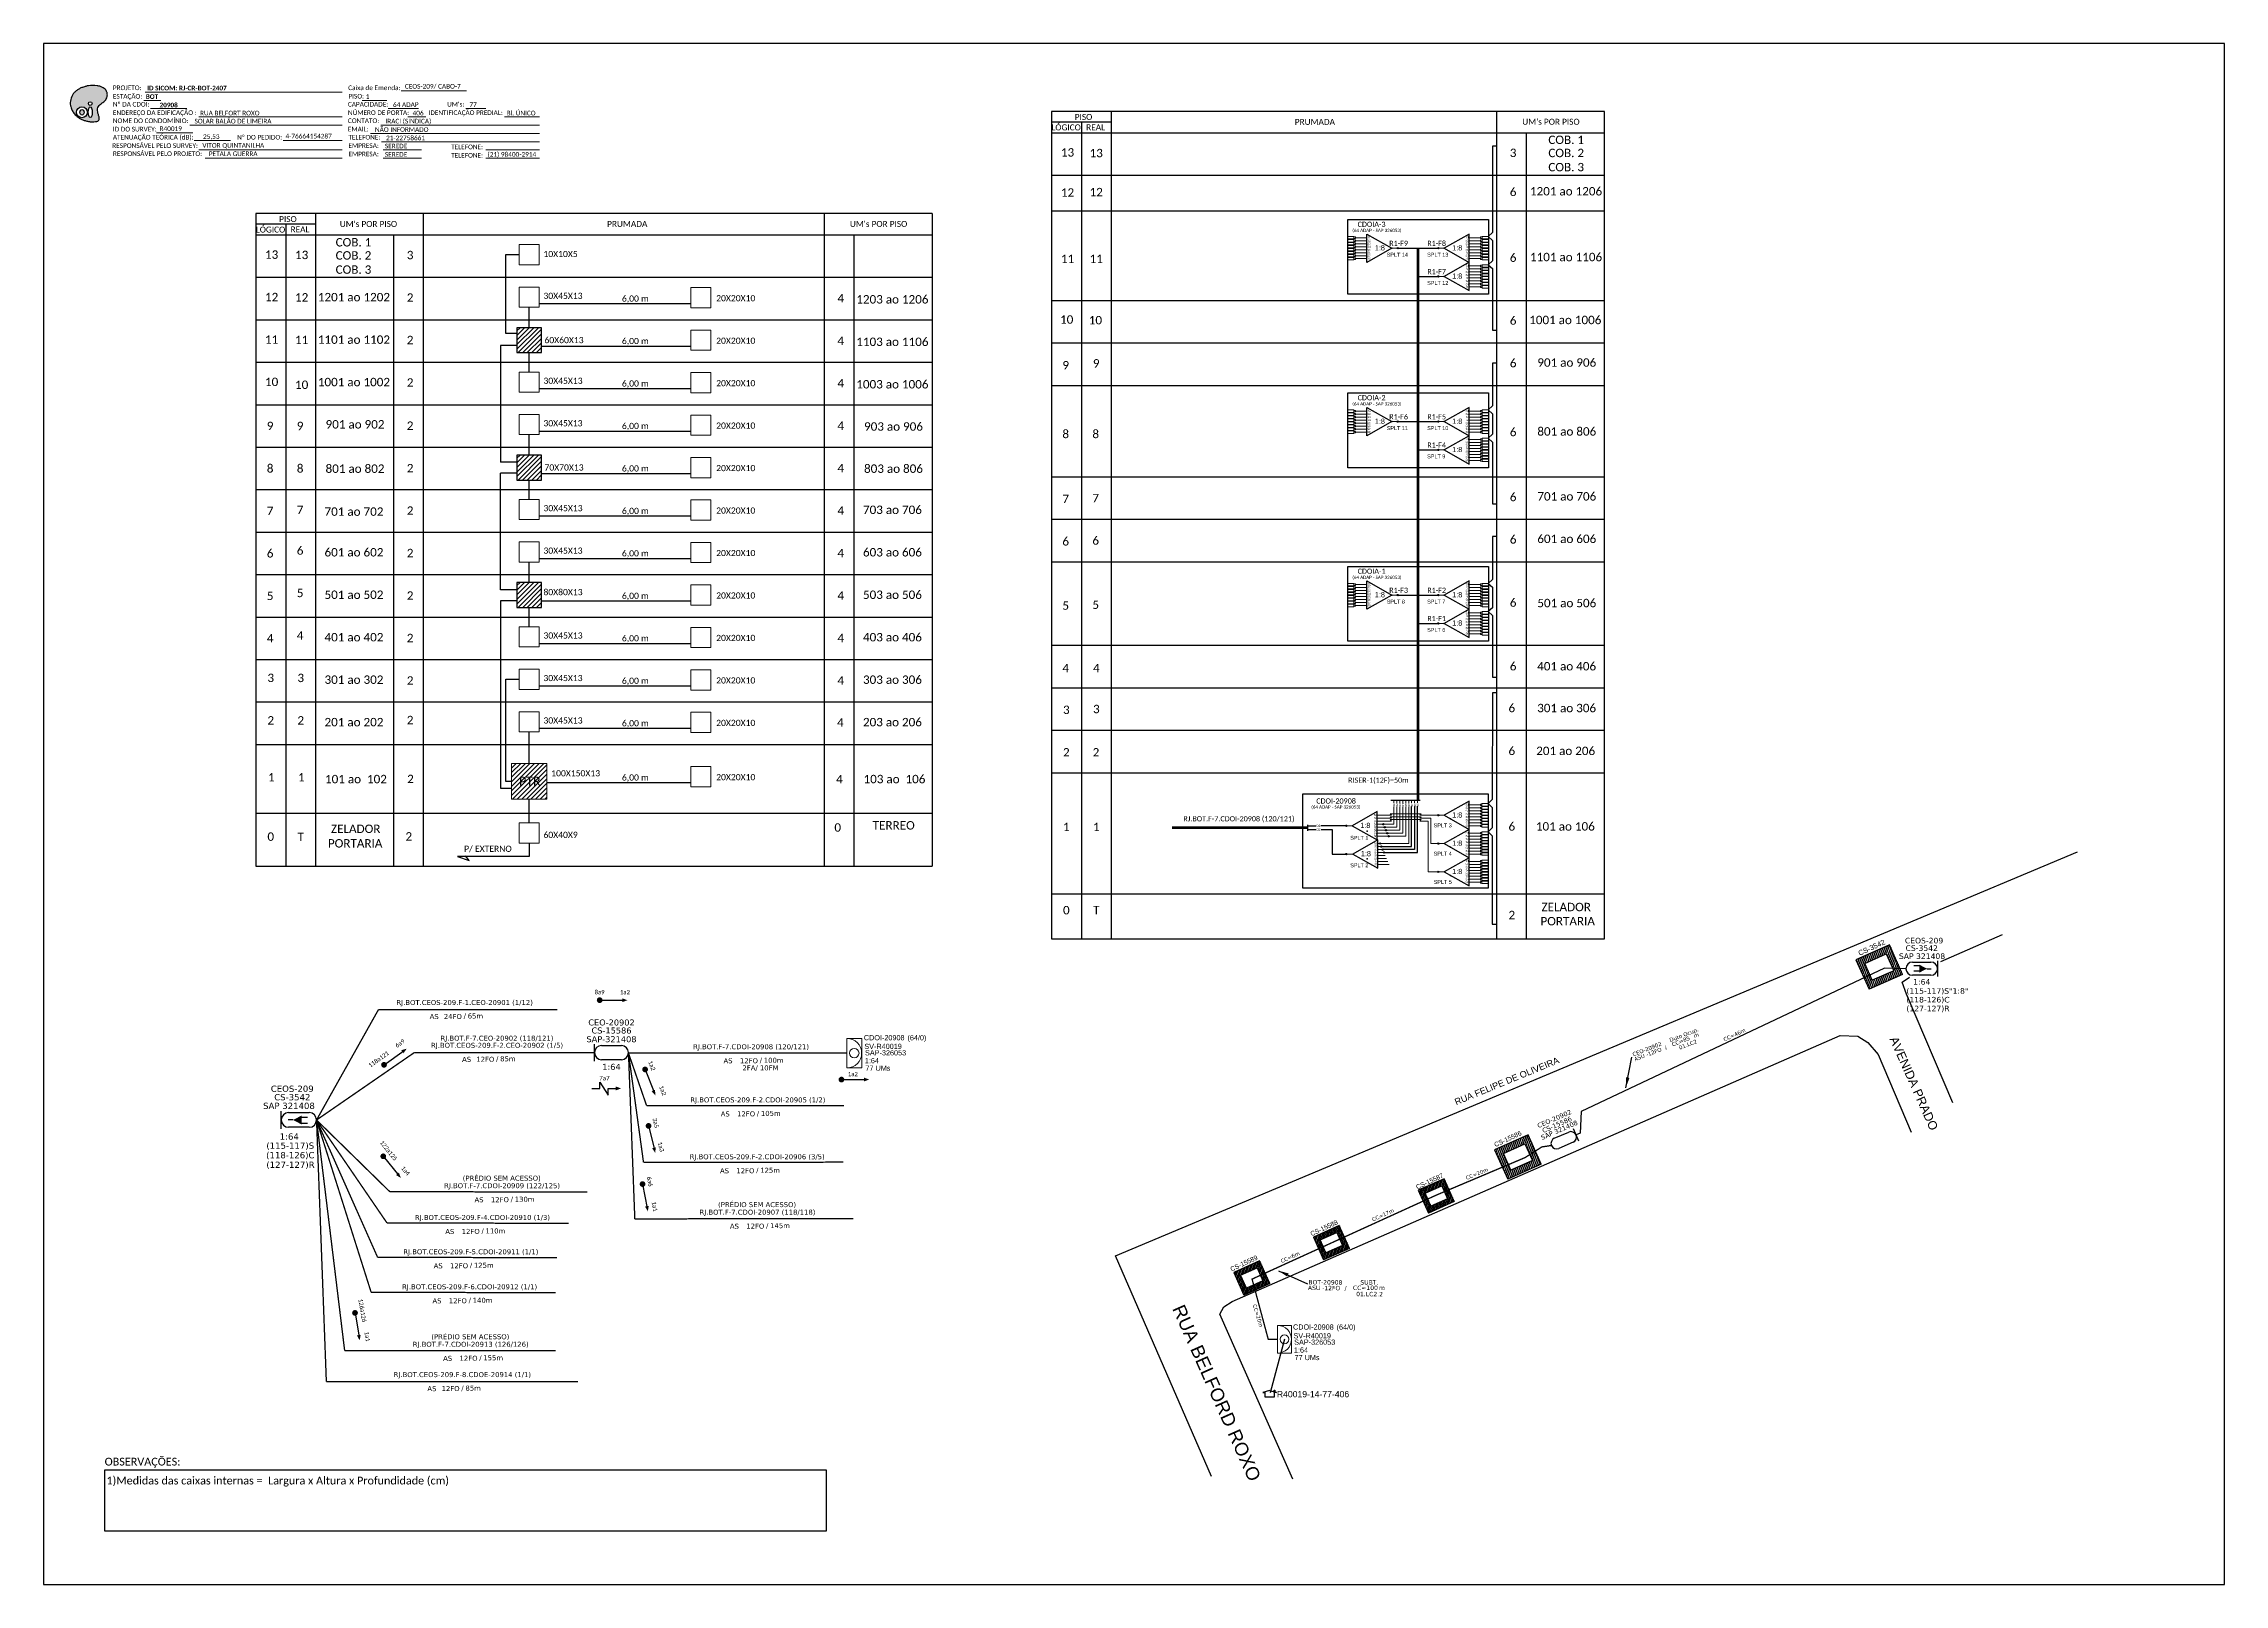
# Model space of a CAD drawing. Extents: x -4 to 837, y 1 to 595.
import ezdxf
from ezdxf.enums import TextEntityAlignment as Align

# ---------------------------------------------------------------- set-up
doc = ezdxf.new("R2010")
doc.units = 0
for name, color, linetype in [('10.0-Cartográfico', 4, 'Continuous'), ('10.1-Caixas Subterrâneas', 5, 'Continuous'), ('20.4-CEOS', 1, 'Continuous'), ('20.5-CEO', 1, 'Continuous'), ('CAP a instalar', 1, 'Continuous'), ('Comprimeto de lance', 7, 'Continuous'), ('Indic_Encaminhamento FO', 7, 'Continuous'), ('label_cabos', 7, 'Continuous'), ('Segmento de Logradouro Texto', 238, 'Continuous'), ('SETA', 7, 'Continuous'), ('surveys', 7, 'Continuous'), ('surveys legendas', 7, 'Continuous'), ('texto', 255, 'Continuous')]:
    doc.layers.add(name, color=color, linetype=linetype)
for name, color, linetype, lineweight in [("20.0-LEGENDA DOS CDO'S", 1, 'Continuous', 0), ('20.1-CDO_INTERIOR', 1, 'Continuous', 0), ('40.1-ETIQUETAS', 1, 'Continuous', 20)]:
    doc.layers.add(name, color=color, linetype=linetype, lineweight=lineweight)
doc.layers.add('DROP DE CLIENTE', color=140, linetype='Continuous', plot=False)
doc.styles.add('ARIAL', font='arial.ttf')
doc.styles.add('MtXpl_Calibri', font='calibri.ttf')
doc.styles.add('siredit', font='verdana.ttf')
doc.styles.add('WMF-Calibri0', font='calibri.ttf')
doc.styles.add('WMF-Calibri1', font='calibrib.ttf')
doc.linetypes.add('FENCELINE1', pattern='A,0.25,-0.1,[133,ltypeshp.shx,S=0.1,R=0,X=-0.1,Y=0],-0.1,1', length=1.45)
doc.dimstyles.new('CC', dxfattribs={"dimtxt": 0.8, "dimasz": 2, "dimexe": 0.18, "dimexo": 0.0625, "dimgap": 0.09, "dimtad": 0, "dimdec": 0, "dimrnd": 1, "dimzin": 0, "dimdsep": 46, "dimtxsty": 'siredit', "dimblk": 'NONE', "dimcen": 0, "dimse1": 1, "dimse2": 1, "dimsd1": 1, "dimsd2": 1, "dimclrt": 7, "dimadec": 0, "dimazin": 0, "dimtfac": 1, "dimtdec": 0, "dimtofl": 0, "dimtmove": 0, "dimatfit": 3, "dimfxl": 0, "dimtolj": 1, "dimtzin": 0, "dimarcsym": 0})

# ---------------------------------------------------------------- blocks, each defined once
blk = doc.blocks.new('OI')
h = blk.add_hatch(color=40)
edge = h.paths.add_edge_path()
edge.add_spline(control_points=[(4.35, -0.67), (3.92, -0.99), (3.26, -1.5), (2.81, -2.59), (2.9, -3.5), (3.06, -4.27), (3.31, -4.85), (3.37, -5.39), (3.4, -5.88), (3.2, -6.4), (2.54, -6.61), (1.65, -6.63), (0.55, -6.67), (-0.56, -6.42), (-1.61, -6.14), (-2.77, -5.61), (-3.92, -4.77), (-4.89, -3.7), (-5.34, -2.65), (-5.6, -1.94), (-5.85, -0.96), (-5.71, 0.47), (-5.1, 2.02), (-4.14, 3.02), (-3.3, 3.61), (-2.37, 4.16), (-1.36, 4.44), (-0.56, 4.7), (0.79, 4.85), (2.24, 4.97), (3.79, 4.57), (4.67, 4.21), (5.44, 3.65), (5.76, 2.99), (6.03, 2.21), (6.01, 1.46), (5.72, 0.64), (5.31, 0.08), (4.88, -0.38), (4.51, -0.55), (4.35, -0.67)], knot_values=[0, 0, 0, 0, 1.60434, 2.417191, 3.427595, 4.282808, 4.776746, 5.304182, 5.888771, 6.258406, 6.858137, 7.79129, 8.986195, 10.124242, 11.187857, 12.242908, 13.953784, 15.414161, 16.515391, 17.349188, 17.675853, 19.552021, 21.515531, 22.568638, 23.63245, 24.621084, 25.782718, 26.745347, 27.142653, 29.870543, 31.004649, 31.921532, 32.709589, 33.801391, 34.042471, 35.192333, 35.971461, 36.628871, 37.254359, 37.836911, 37.836911, 37.836911, 37.836911], degree=3, periodic=0)
h.paths.add_polyline_path([(1.13, -0.87, -1), (-0.04, -0.87, -1)], flags=16)
edge = h.paths.add_edge_path(flags=16)
edge.add_ellipse((0.56, -3.59), major_axis=(-0.02, 1.71), ratio=0.361305, start_angle=0, end_angle=360)
h.paths.add_polyline_path([(-0.36, -3.62, -1), (-3.8, -3.62, -1)], flags=16)
edge = h.paths.add_edge_path(flags=0)
edge.add_ellipse((-2.08, -3.62), major_axis=(0, 0.885), ratio=0.758294, start_angle=0, end_angle=360)
at = {"color": 40}
for centre, radius in [((-2.08, -3.62), 1.72), ((0.54, -0.87), 0.587)]:
    blk.add_circle(centre, radius, dxfattribs=at)
blk.add_ellipse((-2.08, -3.62), major_axis=(0, 0.885), ratio=0.758294, start_param=-3.141592653589792, end_param=3.141592653589792, dxfattribs=at)
blk.add_ellipse((0.56, -3.59), major_axis=(-0.02, 1.71), ratio=0.361305, dxfattribs=at)
at = {"color": 40, "start_tangent": (-0.800898, -0.598801), "end_tangent": (-0.800898, -0.598801)}
blk.add_spline([(4.35, -0.67), (3.2, -1.78), (2.9, -2.54), (2.92, -3.55), (3.12, -4.38), (3.28, -4.85), (3.37, -5.37), (3.35, -5.95), (3.2, -6.29), (2.66, -6.55), (1.73, -6.63), (0.54, -6.62), (-0.58, -6.41), (-1.6, -6.11), (-2.56, -5.67), (-3.95, -4.67), (-4.89, -3.56), (-5.37, -2.56), (-5.64, -1.78), (-5.72, -1.46), (-5.63, 0.42), (-4.84, 2.22), (-4.13, 2.99), (-3.27, 3.62), (-2.4, 4.09), (-1.3, 4.47), (-0.37, 4.72), (0.02, 4.77), (2.75, 4.8), (3.85, 4.53), (4.69, 4.16), (5.31, 3.68), (5.85, 2.73), (5.93, 2.5), (5.94, 1.35), (5.67, 0.62), (5.29, 0.08), (4.84, -0.36), (4.35, -0.67)], degree=3, dxfattribs=at)
blk = doc.blocks.new('SURVEY_SURVEY')
for p, q in [((0, 0.0000127), (-0.0000126, 0.000009)), ((-0.0000126, 0.000009), (-0.0000086, 0.000009)), ((-0.0000086, 0), (-0.0000086, 0.000009)), ((0.0000086, 0), (-0.0000086, 0)), ((0, 0.0000127), (0.0000126, 0.000009)), ((0.0000084, 0.0000132), (0.0000098, 0.0000132)), ((0.0000084, 0.0000103), (0.0000084, 0.0000132)), ((0.0000126, 0.000009), (0.0000086, 0.000009)), ((0.0000086, 0.000009), (0.0000086, 0)), ((0.0000098, 0.0000132), (0.0000098, 0.0000099))]:
    blk.add_line(p, q)
blk = doc.blocks.new('ETIQUETA_RS5F')
at = {"layer": '40.1-ETIQUETAS', "color": 0, "style": 'siredit'}
blk.add_text('/', height=1.5, dxfattribs=at).set_placement((1.58, -1.95), align=Align.MIDDLE_RIGHT)
for tag, p in [('ETIQUETA_R_SECUNDARIA', (1.21, 2.1)), ('ETIQUETA_R_PRIMARIA', (1.21, 4.1)), ('F_ATIVAS/F_MORTAS', (1.14, -4.24))]:
    blk.add_attdef(tag, text='', height=1.5, dxfattribs=at).set_placement(p, align=Align.MIDDLE_CENTER)
for tag, p in [('TIPO_CABO', (-6.58, -2.12)), ('CAP_CABO', (0.4, -2.09))]:
    blk.add_attdef(tag, text='', height=1.5, dxfattribs=at).set_placement(p, align=Align.MIDDLE_RIGHT)
for tag, p in [('FUSÃO_1', (0.85, -8.39)), ('FUSÃO_2', (0.85, -10.6)), ('FUSÃO_3', (0.85, -12.93)), ('FUSÃO_4', (0.85, -15.14)), ('FUSÃO_5', (0.85, -17.16))]:
    blk.add_attdef(tag, text='', height=1.5, dxfattribs=at).set_placement(p, align=Align.CENTER)
blk.add_attdef('METROS', text='', height=1.5, dxfattribs=at).set_placement((2.14, -1.95), align=Align.MIDDLE_LEFT)
blk = doc.blocks.new('*U106')
at = {"layer": '20.4-CEOS', "color": 7, "style": 'siredit'}
for tag, p in [('FIBRAS_SPLITTER', (0, 0)), ('FIBRAS_TOP_C', (0, -4.13)), ('RESERVA_FINAIS', (0, -5.46))]:
    blk.add_attdef(tag, p, '', height=1.01, dxfattribs=at)
for tag, p, flags in [('ID_ATIVIDADE', (0, -6.77), 3), ('FATOR', (0, -8.09), 1), ('QTDE', (0, -9.4), 1), ('FID', (0, -10.71), 1)]:
    blk.add_attdef(tag, p, '', height=1.01, dxfattribs=dict(at, flags=flags))
blk = doc.blocks.new('Inst CB DT OCUP CFOA-SM-ASU-120-S-12')
at = {"layer": 'label_cabos', "color": 0, "style": 'siredit'}
for tag, flags, p in [('ID_ATIVIDADE', 3, (1.31, 2.67)), ('FATOR', 1, (11.56, 2.55))]:
    blk.add_attdef(tag, text='', height=1, rotation=359.69, dxfattribs=dict(at, flags=flags)).set_placement(p, align=Align.MIDDLE_CENTER)
for tag, p in [('TIPO_CABO', (1.26, 0)), ('DESTINO_CABO', (3.13, 1.26)), ('CABO', (4.69, -0.05)), ('/', (7.71, -0.05)), ('LANCE', (10.91, 0)), ('TIPO_CABO', (13.11, 1.24)), ('UND', (15.96, 0)), ('FID', (13.15, -1.41))]:
    blk.add_attdef(tag, text='', height=1, rotation=359.69, dxfattribs=at).set_placement(p, align=Align.MIDDLE_CENTER)
blk.add_attdef('QTDE', (12.43, -0.47), '', height=1, rotation=359.69, dxfattribs=at)
blk = doc.blocks.new('_None')
blk = doc.blocks.new('*X84')
at = {"color": 0, "linetype": 'Continuous'}
for p, q in [((-1.25, 0.34099), (-0.49099, 1.1)), ((-1.25, 0.517767), (-0.667767, 1.1)), ((-1.25, 0.694544), (-0.844544, 1.1)), ((-1.25, 0.87132), (-1.02132, 1.1)), ((-1.25, 1.048097), (-1.198097, 1.1)), ((-1.25, 0.164214), (-0.8035, 0.610714)), ((-1.25, -0.012563), (-0.8035, 0.433937)), ((-1.25, -0.18934), (-0.8035, 0.25716)), ((-1.25, -0.366117), (-0.8035, 0.080383)), ((-0.789214, 0.625), (-0.314214, 1.1)), ((-0.612437, 0.625), (-0.137437, 1.1)), ((-0.43566, 0.625), (0.03934, 1.1)), ((-0.258883, 0.625), (0.216117, 1.1)), ((-0.082107, 0.625), (0.392893, 1.1)), ((0.09467, 0.625), (0.56967, 1.1)), ((0.271447, 0.625), (0.746447, 1.1)), ((0.448223, 0.625), (0.923223, 1.1)), ((0.625, 0.625), (1.1, 1.1)), ((0.801777, 0.625), (1.25, 1.073223)), ((0.8035, 0.449947), (1.25, 0.896447)), ((0.8035, 0.27317), (1.25, 0.71967)), ((0.8035, 0.096393), (1.25, 0.542893)), ((0.8035, -0.080383), (1.25, 0.366117)), ((0.8035, -0.25716), (1.25, 0.18934)), ((0.8035, -0.433937), (1.25, 0.012563)), ((-1.25, -0.542893), (-0.8035, -0.096393)), ((-1.25, -0.71967), (-0.8035, -0.27317)), ((-1.25, -0.896447), (-0.8035, -0.449947)), ((-1.25, -1.073223), (-0.801777, -0.625)), ((-1.1, -1.1), (-0.625, -0.625)), ((-0.923223, -1.1), (-0.448223, -0.625)), ((-0.746447, -1.1), (-0.271447, -0.625)), ((-0.56967, -1.1), (-0.09467, -0.625)), ((-0.392893, -1.1), (0.082107, -0.625)), ((-0.216117, -1.1), (0.258883, -0.625)), ((-0.03934, -1.1), (0.43566, -0.625)), ((0.137437, -1.1), (0.612437, -0.625)), ((0.314214, -1.1), (0.789214, -0.625)), ((0.49099, -1.1), (1.25, -0.34099)), ((0.667767, -1.1), (1.25, -0.517767)), ((0.8035, -0.610714), (1.25, -0.164214)), ((0.844544, -1.1), (1.25, -0.694544)), ((1.02132, -1.1), (1.25, -0.87132)), ((1.198097, -1.1), (1.25, -1.048097))]:
    blk.add_line(p, q, dxfattribs=at)
blk = doc.blocks.new('SPLT_1-8_SC-APC')
at = {"color": 1, "lineweight": 0}
blk.add_lwpolyline([(-17.04, -7.55), (-19.26, -7.55)], dxfattribs=at)
at = {"color": 1}
blk.add_lwpolyline([(-7.37, -2.1), (-17.04, -7.55), (-7.37, -13), (-7.37, -2.1)], dxfattribs=at)
at = {"color": 3, "lineweight": 0}
for points in [[(-2.99, -3.51), (-7.37, -3.51)], [(-7.37, -4.66), (-2.99, -4.66)], [(-7.37, -5.82), (-2.99, -5.82)], [(-7.37, -6.97), (-2.99, -6.97)], [(-7.37, -8.12), (-2.99, -8.12)], [(-2.41, -3.02), (-2.41, -4)], [(-2.41, -3.02), (0, -3.02)], [(-2.41, -4), (0, -4)], [(-2.41, -4.17), (-2.41, -5.16)], [(-2.41, -4.17), (0, -4.17)], [(-2.41, -5.16), (0, -5.16)], [(-2.41, -5.32), (-2.41, -6.31)], [(-2.41, -5.32), (0, -5.32)], [(-2.41, -6.31), (0, -6.31)], [(-2.41, -6.48), (-2.41, -7.46)], [(-2.41, -6.48), (0, -6.48)], [(-2.41, -7.46), (0, -7.46)], [(-2.41, -7.63), (-2.41, -8.62)], [(-2.41, -7.63), (0, -7.63)], [(-7.37, -9.28), (-2.99, -9.28)], [(-7.37, -10.43), (-2.99, -10.43)], [(-7.37, -11.58), (-2.99, -11.58)], [(-2.41, -8.62), (0, -8.62)], [(-2.41, -8.78), (-2.41, -9.77)], [(-2.41, -8.78), (0, -8.78)], [(-2.41, -9.77), (0, -9.77)], [(-2.41, -9.94), (-2.41, -10.92)], [(-2.41, -9.94), (0, -9.94)], [(-2.41, -10.92), (0, -10.92)], [(-2.41, -11.09), (-2.41, -12.08)], [(-2.41, -11.09), (0, -11.09)], [(-2.41, -12.08), (0, -12.08)]]:
    blk.add_lwpolyline(points, dxfattribs=at)
for points in [[(-2.99, -3.22), (-2.41, -3.22), (-2.41, -3.8), (-2.99, -3.8)], [(-2.99, -4.38), (-2.41, -4.38), (-2.41, -4.95), (-2.99, -4.95)], [(-2.99, -5.53), (-2.41, -5.53), (-2.41, -6.1), (-2.99, -6.1)], [(-2.99, -6.68), (-2.41, -6.68), (-2.41, -7.26), (-2.99, -7.26)], [(-2.99, -7.84), (-2.41, -7.84), (-2.41, -8.41), (-2.99, -8.41)], [(-2.99, -8.99), (-2.41, -8.99), (-2.41, -9.56), (-2.99, -9.56)], [(-2.99, -10.14), (-2.41, -10.14), (-2.41, -10.72), (-2.99, -10.72)], [(-2.99, -11.3), (-2.41, -11.3), (-2.41, -11.87), (-2.99, -11.87)]]:
    blk.add_lwpolyline(points, close=True, dxfattribs=at)
at = {"color": 1, "style": 'ARIAL'}
for s, height, p in [('1:8', 2, (-13.91, -8.4)), ('S1', 0.75, (-8.74, -3.78)), ('S2', 0.75, (-8.74, -4.97)), ('S3', 0.75, (-8.74, -6.18)), ('S4', 0.75, (-8.74, -7.36)), ('S5', 0.75, (-8.74, -8.57)), ('S6', 0.75, (-8.74, -9.69)), ('S7', 0.75, (-8.74, -10.78)), ('S8', 0.75, (-8.74, -11.9))]:
    blk.add_text(s, height=height, dxfattribs=at).set_placement(p)
blk = doc.blocks.new('SPLITTER_')
blk.add_point((0, 0))
at = {"style": 'ARIAL', "flags": 4}
blk.add_attdef('SPLT', (0, -3.26), '', height=1.5, dxfattribs=at)
blk = doc.blocks.new('SPLT_1-8_SC-APC_ESQ')
at = {"color": 3, "lineweight": 0}
for points in [[(2.41, -3.02), (0, -3.02)], [(2.41, -4), (0, -4)], [(2.41, -4.17), (0, -4.17)], [(2.41, -5.16), (0, -5.16)], [(2.41, -5.32), (0, -5.32)], [(2.41, -6.31), (0, -6.31)], [(2.41, -6.48), (0, -6.48)], [(2.41, -7.46), (0, -7.46)], [(2.41, -7.63), (0, -7.63)], [(2.41, -3.02), (2.41, -4)], [(2.41, -4.17), (2.41, -5.16)], [(2.41, -5.32), (2.41, -6.31)], [(2.41, -6.48), (2.41, -7.46)], [(2.41, -7.63), (2.41, -8.62)], [(2.99, -3.51), (7.37, -3.51)], [(7.37, -4.66), (2.99, -4.66)], [(7.37, -5.82), (2.99, -5.82)], [(7.37, -6.97), (2.99, -6.97)], [(7.37, -8.12), (2.99, -8.12)], [(2.41, -8.62), (0, -8.62)], [(2.41, -8.78), (0, -8.78)], [(2.41, -9.77), (0, -9.77)], [(2.41, -9.94), (0, -9.94)], [(2.41, -10.92), (0, -10.92)], [(2.41, -11.09), (0, -11.09)], [(2.41, -12.08), (0, -12.08)], [(2.41, -8.78), (2.41, -9.77)], [(2.41, -9.94), (2.41, -10.92)], [(2.41, -11.09), (2.41, -12.08)], [(7.37, -9.28), (2.99, -9.28)], [(7.37, -10.43), (2.99, -10.43)], [(7.37, -11.58), (2.99, -11.58)]]:
    blk.add_lwpolyline(points, dxfattribs=at)
for points in [[(2.99, -3.22), (2.41, -3.22), (2.41, -3.8), (2.99, -3.8)], [(2.99, -4.38), (2.41, -4.38), (2.41, -4.95), (2.99, -4.95)], [(2.99, -5.53), (2.41, -5.53), (2.41, -6.1), (2.99, -6.1)], [(2.99, -6.68), (2.41, -6.68), (2.41, -7.26), (2.99, -7.26)], [(2.99, -7.84), (2.41, -7.84), (2.41, -8.41), (2.99, -8.41)], [(2.99, -8.99), (2.41, -8.99), (2.41, -9.56), (2.99, -9.56)], [(2.99, -10.14), (2.41, -10.14), (2.41, -10.72), (2.99, -10.72)], [(2.99, -11.3), (2.41, -11.3), (2.41, -11.87), (2.99, -11.87)]]:
    blk.add_lwpolyline(points, close=True, dxfattribs=at)
at = {"color": 1}
blk.add_lwpolyline([(7.37, -2.1), (17.04, -7.55), (7.37, -13), (7.37, -2.1)], dxfattribs=at)
at = {"color": 1, "lineweight": 0}
blk.add_lwpolyline([(17.04, -7.55), (19.26, -7.55)], dxfattribs=at)
at = {"color": 1, "style": 'ARIAL'}
for s, height, p in [('S5', 0.75, (7.55, -8.57)), ('S3', 0.75, (7.55, -6.18)), ('S4', 0.75, (7.55, -7.36)), ('S2', 0.75, (7.56, -4.97)), ('S1', 0.75, (7.7, -3.78)), ('1:8', 2, (10.45, -8.4)), ('S6', 0.75, (7.55, -9.69)), ('S7', 0.75, (7.55, -10.78)), ('S8', 0.75, (7.55, -11.9))]:
    blk.add_text(s, height=height, dxfattribs=at).set_placement(p)

msp = doc.modelspace()

# ---------------------------------------------------------------- hatches: boundary and pattern name
h = msp.add_hatch(color=3)
h.dxf.hatch_style = 1
edge = h.paths.add_edge_path()
edge.add_arc((518.35, 516.4), 0.256, 0, 360)
h = msp.add_hatch(color=3)
h.dxf.hatch_style = 1
edge = h.paths.add_edge_path()
edge.add_arc((534.06, 516.4), 0.256, 0, 360)
h = msp.add_hatch(color=3)
h.dxf.hatch_style = 1
edge = h.paths.add_edge_path()
edge.add_arc((534.06, 505.5), 0.256, 0, 360)
h = msp.add_hatch()
h.set_pattern_fill('ANSI31', color=1, scale=10, style=0)
h.set_pattern_definition([(45, (-437.0142, 88.0003), (-0.8838835, 0.8838835), [])])
h.paths.add_polyline_path([(188.18, 485.72), (178.71, 485.72), (178.71, 476.12), (188.18, 476.12)])
h.paths.add_polyline_path([(186.48, 476.32), (186.48, 476.32), (186.48, 481.47), (186.48, 481.47)], flags=24)
h = msp.add_hatch(color=3)
h.dxf.hatch_style = 1
edge = h.paths.add_edge_path()
edge.add_arc((518.35, 449.53), 0.256, 0, 360)
h = msp.add_hatch(color=3)
h.dxf.hatch_style = 1
edge = h.paths.add_edge_path()
edge.add_arc((534.06, 449.53), 0.256, 0, 360)
h = msp.add_hatch(color=3)
h.dxf.hatch_style = 1
edge = h.paths.add_edge_path()
edge.add_arc((534.06, 438.64), 0.256, 0, 360)
h = msp.add_hatch()
h.set_pattern_fill('ANSI31', color=1, scale=10, style=0)
h.set_pattern_definition([(45, (-437.0142, 38.8847), (-0.8838835, 0.8838835), [])])
h.paths.add_polyline_path([(188.18, 436.61), (178.71, 436.61), (178.71, 427), (188.18, 427)])
h.paths.add_polyline_path([(186.48, 427.2), (186.48, 427.2), (186.48, 432.35), (186.48, 432.35)], flags=24)
h = msp.add_hatch()
h.set_pattern_fill('ANSI31', color=1, scale=10, style=0)
h.set_pattern_definition([(45, (-437.0142, -10.2309), (-0.8838835, 0.8838835), [])])
h.paths.add_polyline_path([(188.18, 387.49), (178.71, 387.49), (178.71, 377.89), (188.18, 377.89)])
h.paths.add_polyline_path([(186.48, 378.08), (186.48, 378.08), (186.48, 383.23), (186.48, 383.23)], flags=24)
h = msp.add_hatch(color=3)
h.dxf.hatch_style = 1
edge = h.paths.add_edge_path()
edge.add_arc((518.35, 382.64), 0.256, 0, 360)
h = msp.add_hatch(color=3)
h.dxf.hatch_style = 1
edge = h.paths.add_edge_path()
edge.add_arc((534.06, 382.64), 0.256, 0, 360)
h = msp.add_hatch(color=3)
h.dxf.hatch_style = 1
edge = h.paths.add_edge_path()
edge.add_arc((534.06, 371.75), 0.256, 0, 360)
h = msp.add_hatch()
h.set_pattern_fill('ANSI31', color=1, scale=10, style=0)
h.set_pattern_definition([(45, (-434.9644, -79.9906), (-0.8838835, 0.8838835), [])])
h.paths.add_polyline_path([(176.66, 303.97), (190.23, 303.97), (190.23, 317.73), (176.66, 317.73)])
h.paths.add_polyline_path([(178.66, 308.33), (188.74, 308.33), (188.74, 313.48), (178.66, 313.48)], flags=24)
h = msp.add_hatch(color=3)
h.dxf.hatch_style = 1
edge = h.paths.add_edge_path()
edge.add_arc((512.85, 294.3), 0.256, 0, 360)
h = msp.add_hatch(color=3)
h.dxf.hatch_style = 1
edge = h.paths.add_edge_path()
edge.add_arc((534.02, 297.76), 0.256, 0, 360)
h = msp.add_hatch(color=3)
h.dxf.hatch_style = 1
edge = h.paths.add_edge_path()
edge.add_arc((498.59, 293.72), 0.256, 0, 360)
h = msp.add_hatch(color=3)
h.dxf.hatch_style = 1
edge = h.paths.add_edge_path()
edge.add_arc((511.58, 286.86), 0.242, 0, 360)
h = msp.add_hatch(color=3)
h.dxf.hatch_style = 1
edge = h.paths.add_edge_path()
edge.add_arc((512.08, 285.7), 0.242, 0, 360)
h = msp.add_hatch(color=3)
h.dxf.hatch_style = 1
edge = h.paths.add_edge_path()
edge.add_arc((513.35, 293.14), 0.256, 0, 360)
h = msp.add_hatch(color=3)
h.dxf.hatch_style = 1
edge = h.paths.add_edge_path()
edge.add_arc((513.85, 291.99), 0.256, 0, 360)
h = msp.add_hatch(color=3)
h.dxf.hatch_style = 1
edge = h.paths.add_edge_path()
edge.add_arc((514.35, 290.84), 0.256, 0, 360)
h = msp.add_hatch(color=3)
h.dxf.hatch_style = 1
edge = h.paths.add_edge_path()
edge.add_arc((514.85, 289.69), 0.256, 0, 360)
h = msp.add_hatch(color=3)
h.dxf.hatch_style = 1
edge = h.paths.add_edge_path()
edge.add_arc((534.02, 286.86), 0.256, 0, 360)
h = msp.add_hatch(color=3)
h.dxf.hatch_style = 1
edge = h.paths.add_edge_path()
edge.add_arc((498.59, 282.82), 0.256, 0, 360)
h = msp.add_hatch(color=3)
h.dxf.hatch_style = 1
edge = h.paths.add_edge_path()
edge.add_arc((512.58, 284.55), 0.242, 0, 360)
h = msp.add_hatch(color=3)
h.dxf.hatch_style = 1
edge = h.paths.add_edge_path()
edge.add_arc((513.08, 283.4), 0.242, 0, 360)
h = msp.add_hatch(color=3)
h.dxf.hatch_style = 1
edge = h.paths.add_edge_path()
edge.add_arc((534.02, 275.96), 0.256, 0, 360)

# ---------------------------------------------------------------- linework, layer by layer
for p, q in [((837.17, 595.26), (-3.83, 595.26)), ((-3.83, 595.26), (-3.83, 1.26)), ((837.17, 1.26), (837.17, 595.26)), ((-3.83, 1.26), (837.17, 1.26))]:
    msp.add_line(p, q)
at = {"color": 3}
for p, q in [((183.44, 485.72), (183.44, 493.64)), ((183.44, 436.61), (183.44, 444.52)), ((183.44, 370.43), (183.44, 377.89)), ((498.59, 293.72), (488.7, 293.72))]:
    msp.add_line(p, q, dxfattribs=at)
at = {"color": 7, "lineweight": 0}
for points in [[(34.76, 573.3), (41.31, 573.3)], [(35.28, 576.58), (111.25, 576.58)], [(119.05, 573.34), (128.53, 573.34)], [(134.09, 577.07), (159.22, 577.07)], [(37.42, 570.23), (51.37, 570.23)], [(52.58, 563.88), (111.25, 563.88)], [(55.99, 566.99), (111.25, 566.99)], [(126.21, 563.88), (187.44, 563.88)], [(129.1, 570.23), (140.71, 570.23)], [(136.68, 566.99), (143.62, 566.99)], [(159.04, 570.23), (166.7, 570.23)], [(173.85, 566.99), (187.41, 566.99)], [(39.74, 560.82), (53.69, 560.82)], [(54.28, 557.85), (68.22, 557.85)], [(88.51, 557.85), (111.27, 557.85)], [(122.17, 560.64), (187.44, 560.64)], [(126.46, 557.41), (187.44, 557.41)], [(55.99, 554.29), (111.25, 554.29)], [(58.48, 551.06), (111.25, 551.06)], [(127.07, 554.29), (141.86, 554.29)], [(127.07, 551.06), (141.86, 551.06)], [(166.67, 554.29), (187.44, 554.29)], [(166.67, 551.06), (187.44, 551.06)], [(516.02, 297.76), (510.48, 297.76)], [(510.48, 296.6), (516.02, 296.6)], [(510.48, 295.45), (516.02, 295.45)], [(516.02, 297.76), (515.47, 298.38), (516.44, 298.38)], [(516.02, 296.6), (515.47, 297.23), (516.44, 297.23)], [(516.02, 295.45), (515.47, 296.08), (516.44, 296.08)], [(526.88, 297.76), (527.43, 298.38), (516.44, 298.38)], [(526.88, 296.6), (527.43, 297.23), (516.44, 297.23)], [(526.91, 295.45), (527.46, 296.08), (516.44, 296.08)], [(534.02, 297.76), (534.02, 297.76), (534.02, 297.76), (526.88, 297.76)], [(531.14, 286.86), (531.14, 296.6), (526.88, 296.6)], [(534.02, 275.96), (530.14, 275.96), (530.14, 295.45), (526.91, 295.45)], [(510.48, 294.3), (512.85, 294.3)], [(510.48, 293.14), (513.35, 293.14)], [(510.48, 291.99), (513.85, 291.99)], [(510.48, 290.84), (514.35, 290.84)], [(510.48, 289.69), (514.85, 289.69)], [(511.58, 286.86), (510.7, 286.86)], [(534.02, 286.86), (534.02, 286.86), (534.02, 286.86), (531.14, 286.86)], [(510.7, 285.7), (512.08, 285.7)], [(510.7, 284.55), (512.58, 284.55)], [(510.7, 283.4), (513.08, 283.4)], [(510.7, 282.24), (513.58, 282.24)], [(510.7, 281.09), (514.08, 281.09)], [(510.7, 279.94), (514.58, 279.94)], [(510.7, 278.78), (515.08, 278.78)]]:
    msp.add_lwpolyline(points, dxfattribs=at)
at = {"color": 0}
for points in [[(598.1, 569.14), (384.79, 569.14)], [(407.93, 565.03), (384.79, 565.03)], [(338.8, 529.76), (77.97, 529.76)], [(101.12, 525.64), (77.97, 525.64)]]:
    msp.add_lwpolyline(points, dxfattribs=at)
for points in [[(384.79, 569.14), (384.79, 250.16), (598.1, 250.16), (598.1, 569.14)], [(396.36, 565.03), (396.36, 250.16)], [(407.93, 250.16), (407.93, 569.14)], [(556.51, 569.14), (556.51, 250.16)], [(384.79, 560.92), (598.1, 560.92)], [(568.08, 250.16), (568.08, 560.92)], [(384.79, 544.54), (598.1, 544.54)], [(384.79, 530.82), (598.1, 530.82)], [(77.97, 529.76), (77.97, 278.18)], [(77.97, 521.53), (338.8, 521.53)], [(89.55, 525.64), (89.55, 278.18)], [(101.12, 278.18), (101.12, 529.76)], [(131.14, 521.53), (131.14, 278.18)], [(142.71, 278.18), (142.71, 529.76)], [(297.21, 529.76), (297.21, 278.18)], [(308.78, 278.18), (308.78, 521.53)], [(338.8, 529.76), (338.8, 278.18)], [(77.97, 505.16), (338.8, 505.16)], [(384.79, 496.22), (598.1, 496.22)], [(77.97, 488.79), (338.8, 488.79)], [(384.79, 479.85), (598.1, 479.85)], [(77.97, 472.42), (338.8, 472.42)], [(384.79, 463.48), (598.1, 463.48)], [(77.97, 456.04), (338.8, 456.04)], [(77.97, 439.67), (338.8, 439.67)], [(77.97, 423.3), (338.8, 423.3)], [(384.79, 428.26), (598.1, 428.26)], [(77.97, 406.93), (338.8, 406.93)], [(384.79, 411.89), (598.1, 411.89)], [(384.79, 395.52), (598.1, 395.52)], [(77.97, 390.56), (338.8, 390.56)], [(77.97, 374.18), (338.8, 374.18)], [(384.79, 363.3), (598.1, 363.3)], [(77.97, 357.81), (338.8, 357.81)], [(384.79, 346.93), (598.1, 346.93)], [(77.97, 341.44), (338.8, 341.44)], [(384.79, 330.55), (598.1, 330.55)], [(77.97, 325.07), (338.8, 325.07)], [(384.79, 314.18), (598.1, 314.18)], [(77.97, 298.62), (338.8, 298.62)], [(77.97, 278.18), (338.8, 278.18)], [(384.79, 267.46), (598.1, 267.46)]]:
    msp.add_lwpolyline(points)
at = {"color": 3}
for points in [[(556.52, 555.79), (554.87, 555.79), (554.86, 522.43), (553.29, 520.92), (554.86, 519.42), (554.86, 511.53), (553.29, 510.03), (554.86, 508.52), (554.86, 484.77), (556.51, 484.77)], [(178.71, 483.47), (174.38, 483.47), (174.38, 513.93), (179.62, 513.93)], [(245.77, 494.89), (187.27, 494.89)], [(178.71, 478.92), (172.31, 478.92), (172.31, 433.95)], [(183.45, 468.66), (183.44, 476.12)], [(245.77, 478.52), (188.18, 478.52)], [(556.52, 472.06), (554.87, 472.06), (554.86, 455.57), (553.29, 454.06), (554.86, 452.55), (554.86, 444.67), (553.29, 443.16), (554.86, 441.66), (554.86, 417.9), (556.51, 417.9)], [(245.77, 462.15), (187.28, 462.15)], [(245.77, 445.78), (187.27, 445.78)], [(178.71, 433.95), (172.31, 433.95)], [(178.71, 429.66), (172.31, 429.66)], [(178.71, 384.69), (172.31, 384.69), (172.31, 429.66)], [(245.77, 429.4), (188.18, 429.4)], [(183.45, 419.55), (183.44, 427)], [(245.77, 413.03), (187.28, 413.03)], [(556.52, 405.18), (554.87, 405.18), (554.86, 388.68), (553.29, 387.17), (554.86, 385.67), (554.86, 377.78), (553.29, 376.28), (554.86, 374.77), (554.86, 351.02), (556.51, 351.01)], [(183.44, 387.49), (183.45, 395.41)], [(245.77, 396.66), (187.28, 396.66)], [(178.71, 380.48), (172.32, 380.48), (172.32, 308.16), (176.66, 308.16)], [(245.77, 380.29), (188.18, 380.29)], [(245.77, 363.92), (187.28, 363.92)], [(176.66, 310.85), (174.38, 310.85), (174.38, 350.21), (179.62, 350.21)], [(245.77, 347.54), (187.28, 347.54)], [(556.51, 345), (554.86, 345), (554.85, 303.79), (553.28, 302.28), (554.85, 300.78), (554.85, 292.89), (553.28, 291.39), (554.85, 289.88), (554.85, 255.84), (556.5, 255.84)], [(183.45, 317.73), (183.45, 329.94)], [(245.77, 331.17), (187.28, 331.17)], [(183.44, 294.81), (183.44, 303.97)], [(245.77, 310.25), (190.23, 310.25)], [(483.65, 293.72), (486.81, 293.72)]]:
    msp.add_lwpolyline(points, dxfattribs=at)
at = {"color": 1}
for points in [[(499.09, 527.45), (553.32, 527.45), (553.32, 498.63), (499.09, 498.63)], [(188.18, 485.72), (178.71, 485.72), (178.71, 476.12), (188.18, 476.12)], [(499.09, 460.58), (553.32, 460.58), (553.32, 431.77), (499.09, 431.77)], [(188.18, 436.61), (178.71, 436.61), (178.71, 427), (188.18, 427)], [(188.18, 387.49), (178.71, 387.49), (178.71, 377.89), (188.18, 377.89)], [(499.09, 393.7), (553.32, 393.7), (553.32, 364.88), (499.09, 364.88)], [(481.81, 306.07), (553.28, 306.07), (553.28, 269.69), (481.81, 269.69)]]:
    msp.add_lwpolyline(points, close=True, dxfattribs=at)
at = {"lineweight": 0}
for points in [[(187.28, 517.78), (179.62, 517.78), (179.62, 510.01), (187.28, 510.01)], [(187.27, 501.41), (179.61, 501.41), (179.61, 493.64), (187.27, 493.64)], [(253.43, 501.18), (245.77, 501.18), (245.77, 493.41), (253.43, 493.41)], [(253.43, 484.81), (245.77, 484.81), (245.77, 477.04), (253.43, 477.04)], [(187.28, 468.66), (179.62, 468.66), (179.62, 460.9), (187.28, 460.9)], [(253.43, 468.43), (245.77, 468.43), (245.77, 460.66), (253.43, 460.66)], [(187.27, 452.29), (179.61, 452.29), (179.61, 444.52), (187.27, 444.52)], [(253.43, 452.06), (245.77, 452.06), (245.77, 444.29), (253.43, 444.29)], [(253.43, 435.69), (245.77, 435.69), (245.77, 427.92), (253.43, 427.92)], [(187.28, 419.55), (179.62, 419.55), (179.62, 411.78), (187.28, 411.78)], [(253.43, 419.32), (245.77, 419.32), (245.77, 411.55), (253.43, 411.55)], [(187.28, 403.18), (179.62, 403.18), (179.62, 395.41), (187.28, 395.41)], [(253.43, 402.95), (245.77, 402.95), (245.77, 395.18), (253.43, 395.18)], [(253.43, 386.57), (245.77, 386.57), (245.77, 378.81), (253.43, 378.81)], [(187.28, 370.43), (179.62, 370.43), (179.62, 362.66), (187.28, 362.66)], [(253.43, 370.2), (245.77, 370.2), (245.77, 362.43), (253.43, 362.43)], [(187.28, 354.06), (179.62, 354.06), (179.62, 346.29), (187.28, 346.29)], [(253.43, 353.83), (245.77, 353.83), (245.77, 346.06), (253.43, 346.06)], [(187.28, 337.71), (179.62, 337.71), (179.62, 329.94), (187.28, 329.94)], [(253.43, 337.46), (245.77, 337.46), (245.77, 329.69), (253.43, 329.69)], [(253.43, 316.53), (245.77, 316.53), (245.77, 308.76), (253.43, 308.76)], [(187.28, 294.81), (179.62, 294.81), (179.62, 287.04), (187.28, 287.04)]]:
    msp.add_lwpolyline(points, close=True, dxfattribs=at)
at = {"color": 5}
for points in [[(518.35, 516.4), (534.03, 516.4)], [(526.19, 505.5), (534.03, 505.5)], [(518.35, 449.53), (534.03, 449.53)], [(526.19, 438.64), (534.03, 438.64)], [(518.35, 382.64), (534.03, 382.64)], [(526.19, 371.75), (534.03, 371.75)], [(515.71, 303.59), (527, 303.59)], [(512.08, 285.7), (523.72, 285.7), (523.72, 301.11)], [(524.88, 301.11), (524.88, 284.55), (512.58, 284.55)], [(513.08, 283.4), (526.03, 283.4), (526.03, 301.11)]]:
    msp.add_lwpolyline(points, dxfattribs=at)
at = {"color": 5, "const_width": 1}
msp.add_lwpolyline([(526.19, 516.4), (526.19, 303.59)], dxfattribs=at)
at = {"color": 1, "lineweight": 0}
msp.add_lwpolyline([(176.66, 317.73), (190.23, 317.73), (190.23, 303.97), (176.66, 303.97)], close=True, dxfattribs=at)
at = {"color": 5, "lineweight": 0}
for points in [[(516.86, 303.59), (516.86, 302.46)], [(518.02, 303.59), (518.02, 302.47)], [(519.18, 303.59), (519.18, 302.47)], [(520.33, 303.59), (520.33, 302.47)], [(521.49, 303.6), (521.49, 302.47)], [(522.65, 303.6), (522.65, 302.47)], [(523.72, 303.59), (523.72, 302.57)], [(524.88, 303.59), (524.88, 302.54)], [(526.03, 303.59), (526.03, 302.54)], [(511.6, 286.86), (522.65, 286.87), (522.65, 301.04)], [(516.86, 301.01), (516.86, 294.3), (513.1, 294.3)], [(513.6, 293.14), (518.02, 293.14), (518.02, 301.04)], [(514.1, 291.99), (519.18, 291.99), (519.18, 301.04)], [(514.6, 290.84), (520.33, 290.84), (520.33, 301.04)], [(515.1, 289.69), (521.49, 289.69), (521.49, 301.04)]]:
    msp.add_lwpolyline(points, dxfattribs=at)
at = {"color": 1}
for points in [[(510.48, 299.17), (500.81, 293.72), (510.48, 288.27), (510.48, 299.17)], [(183.45, 287.04), (183.45, 281.93), (155.82, 281.93)], [(483.65, 291.74), (483.65, 294.1)], [(510.7, 288.27), (501.03, 282.82), (510.7, 277.37), (510.7, 288.27)], [(155.82, 281.93), (160.23, 280.34)], [(160.23, 280.34), (158.83, 282.17)]]:
    msp.add_lwpolyline(points, dxfattribs=at)
at = {"color": 1, "const_width": 1}
msp.add_lwpolyline([(431.29, 293), (483.65, 293)], dxfattribs=at)
at = {"color": 2}
for points in [[(483.65, 292.26), (486.81, 292.26)], [(488.88, 292.26), (493.15, 292.26), (493.15, 282.78), (498.63, 282.78)]]:
    msp.add_lwpolyline(points, dxfattribs=at)
at = {"color": 1, "lineweight": 0}
for points in [[(500.81, 293.72), (498.59, 293.72)], [(501.03, 282.82), (498.81, 282.82)]]:
    msp.add_lwpolyline(points, dxfattribs=at)
at = {"const_width": 1.1}
for points in [[(210.06, 226.5, 1), (211.16, 226.5, 1)], [(126.99, 201.25, 1), (127.89, 201.89, 1)], [(126.99, 201.25, 1), (127.89, 201.89, 1)], [(227.93, 200.29, 1), (228.33, 199.27, 1)], [(227.93, 200.29, 1), (228.33, 199.27, 1)], [(229.31, 178.56, 1), (229.58, 177.5, 1)], [(229.31, 178.56, 1), (229.58, 177.5, 1)], [(126.81, 166.72, 1), (127.5, 165.87, 1)], [(126.81, 166.72, 1), (127.5, 165.87, 1)], [(227.04, 156.13, 1), (227.25, 155.05, 1)], [(227.04, 156.13, 1), (227.25, 155.05, 1)]]:
    msp.add_lwpolyline(points, format="xyb", close=True, dxfattribs=at)
msp.add_lwpolyline([(303.3, 195.87, 1.1, 1.1, 1), (304.4, 195.87, 1.1, 1.1, 1)], format="xyseb", close=True)
at = {"color": 7, "const_width": 1.1}
msp.add_lwpolyline([(116.16, 106.46, 1), (116.35, 105.37, 1)], format="xyb", close=True, dxfattribs=at)
msp.add_lwpolyline([(116.16, 106.46, 1), (116.35, 105.37, 1)], format="xyb", close=True, dxfattribs=at)
at = {"color": 0}
msp.add_lwpolyline([(19.73, 45.46), (297.98, 45.46), (297.98, 21.75), (19.73, 21.75)], close=True, dxfattribs=at)
at = {"color": 3}
for centre, radius in [((518.35, 516.4), 0.256), ((534.06, 516.4), 0.256), ((534.06, 505.5), 0.256), ((518.35, 449.53), 0.256), ((534.06, 449.53), 0.256), ((534.06, 438.64), 0.256), ((518.35, 382.64), 0.256), ((534.06, 382.64), 0.256), ((534.06, 371.75), 0.256), ((512.85, 294.3), 0.256), ((534.02, 297.76), 0.256), ((498.59, 293.72), 0.256), ((511.58, 286.86), 0.242), ((512.08, 285.7), 0.242), ((513.35, 293.14), 0.256), ((513.35, 293.14), 0.242), ((513.85, 291.99), 0.256), ((513.85, 291.99), 0.242), ((514.35, 290.84), 0.256), ((514.35, 290.84), 0.242), ((514.85, 289.69), 0.256), ((514.85, 289.69), 0.242), ((534.02, 286.86), 0.256), ((498.59, 282.82), 0.256), ((512.58, 284.55), 0.242), ((513.08, 283.4), 0.242), ((534.02, 275.96), 0.256)]:
    msp.add_circle(centre, radius, dxfattribs=at)
at = {"layer": '10.0-Cartográfico'}
for points in [[(446.61, 42.87), (409.47, 127.95), (780.48, 283.72)], [(727.82, 241.37), (751.59, 251.8)], [(732.5, 186.94), (714.58, 228.82), (712.96, 233.45), (715.75, 235.31)], [(477.98, 41.85), (449.77, 105.44), (451.37, 108.31), (454.48, 110.27), (689.05, 212.87), (695.84, 212.66), (699.71, 210.21), (703.63, 205.54), (716.41, 175.6)]]:
    msp.add_lwpolyline(points, dxfattribs=at)
at = {"layer": '10.1-Caixas Subterrâneas', "color": 30}
for p, q in [((708.01, 247.79, 0.42), (695.1, 242.04, 0.42)), ((698.5, 240.61, 0.42), (706.8, 244.31, 0.42)), ((706.8, 244.31, 0.42), (709.67, 237.85, 0.42)), ((713.07, 236.42, 0.42), (708.01, 247.79, 0.42)), ((695.1, 242.04, 0.42), (700.16, 230.67, 0.42)), ((701.37, 234.15, 0.42), (698.5, 240.61, 0.42)), ((713.07, 236.42, 0.42), (700.16, 230.67, 0.42)), ((709.67, 237.85, 0.42), (701.37, 234.15, 0.42)), ((568.64, 174.56, 0.42), (555.73, 168.81, 0.42)), ((555.73, 168.81, 0.42), (560.79, 157.44, 0.42)), ((559.12, 167.38, 0.42), (567.42, 171.08, 0.42)), ((567.42, 171.08, 0.42), (570.3, 164.62, 0.42)), ((573.7, 163.2, 0.42), (568.64, 174.56, 0.42)), ((562, 160.93, 0.42), (559.12, 167.38, 0.42)), ((573.7, 163.2, 0.42), (560.79, 157.44, 0.42)), ((570.3, 164.62, 0.42), (562, 160.93, 0.42)), ((536.28, 157.62, 0.32), (526.31, 153.18, 0.32)), ((526.31, 153.18, 0.32), (530.22, 144.41, 0.32)), ((528.93, 152.08, 0.32), (535.34, 154.94, 0.32)), ((531.15, 147.1, 0.32), (528.93, 152.08, 0.32)), ((535.34, 154.94, 0.32), (537.56, 149.95, 0.32)), ((540.18, 148.85, 0.32), (536.28, 157.62, 0.32)), ((540.18, 148.85, 0.32), (530.22, 144.41, 0.32)), ((537.56, 149.95, 0.32), (531.15, 147.1, 0.32)), ((495.81, 139.58, 0.32), (485.84, 135.14, 0.32)), ((485.84, 135.14, 0.32), (489.75, 126.37, 0.32)), ((488.46, 134.04, 0.32), (494.87, 136.89, 0.32)), ((494.87, 136.89, 0.32), (497.09, 131.91, 0.32)), ((499.72, 130.81, 0.32), (495.81, 139.58, 0.32)), ((490.68, 129.06, 0.32), (488.46, 134.04, 0.32)), ((499.72, 130.81, 0.32), (489.75, 126.37, 0.32)), ((497.09, 131.91, 0.32), (490.68, 129.06, 0.32)), ((465.12, 125.99, 0.32), (455.15, 121.55, 0.32)), ((455.15, 121.55, 0.32), (459.06, 112.78, 0.32)), ((457.77, 120.45, 0.32), (464.18, 123.3, 0.32)), ((459.99, 115.46, 0.32), (457.77, 120.45, 0.32)), ((466.4, 118.32, 0.32), (459.99, 115.46, 0.32)), ((464.18, 123.3, 0.32), (466.4, 118.32, 0.32)), ((469.02, 117.22, 0.32), (465.12, 125.99, 0.32)), ((469.02, 117.22, 0.32), (459.06, 112.78, 0.32))]:
    msp.add_line(p, q, dxfattribs=at)
at = {"layer": '20.1-CDO_INTERIOR', "lineweight": 18}
msp.add_lwpolyline([(311.65, 200.38), (311.65, 211.75), (305.96, 211.75), (305.96, 200.38)], close=True, dxfattribs=at)
at = {"layer": '20.1-CDO_INTERIOR', "color": 1, "lineweight": 18}
msp.add_lwpolyline([(477.37, 90.43), (477.37, 101.05), (472.06, 101.05), (472.05, 90.43)], close=True, dxfattribs=at)
at = {"layer": '20.1-CDO_INTERIOR', "lineweight": 18}
msp.add_circle((308.81, 206.07), 1.82, dxfattribs=at)
at = {"layer": '20.1-CDO_INTERIOR', "color": 1, "lineweight": 18}
msp.add_circle((474.71, 95.74), 1.7, dxfattribs=at)
at = {"layer": '20.1-CDO_INTERIOR', "lineweight": 18}
msp.add_arc((305.96, 206.07), 5.68, 270, 90, dxfattribs=at)
at = {"layer": '20.1-CDO_INTERIOR', "color": 1, "lineweight": 18}
msp.add_arc((472.06, 95.74), 5.31, 269.97241, 89.97241, dxfattribs=at)
at = {"layer": '20.4-CEOS', "color": 7}
for p, q in [((716.91, 241.16), (724.01, 241.16)), ((724.01, 236.1), (716.91, 236.1)), ((90.64, 183.13), (98.59, 183.13)), ((98.59, 177.46), (90.64, 177.46))]:
    msp.add_line(p, q, dxfattribs=at)
at = {"layer": '20.4-CEOS', "color": 5}
for p, q in [((218.97, 203.52), (211.33, 203.53)), ((211.34, 208.98), (218.98, 208.97))]:
    msp.add_line(p, q, dxfattribs=at)
at = {"layer": '20.4-CEOS', "color": 7}
for points in [[(719.62, 239.73), (717.46, 239.73)], [(719.62, 237.63), (717.46, 237.63)], [(722.42, 238.63), (724.13, 238.63)], [(726.54, 241.68), (726.54, 235.58)], [(87.8, 176.88), (87.8, 183.71)], [(92.42, 180.29), (90.51, 180.29)], [(95.55, 181.42), (97.97, 181.42)], [(95.55, 179.06), (97.97, 179.06)]]:
    msp.add_lwpolyline(points, dxfattribs=at)
for points in [[(722.42, 238.63, 0, 3.13, 0), (719.49, 238.63, 3.13, 3.13, 0)], [(92.42, 180.29, 0, 3.5, 0), (95.7, 180.29, 3.5, 3.5, 0)]]:
    msp.add_lwpolyline(points, format="xyseb", dxfattribs=at)
at = {"layer": '20.4-CEOS', "color": 5}
msp.add_lwpolyline([(208.6, 202.97), (208.61, 209.54)], dxfattribs=at)
at = {"layer": '20.4-CEOS', "color": 7}
for centre, radius, start, end in [((716.91, 238.63), 2.53, 90, 270), ((724.01, 238.63), 2.53, 270, 90), ((90.64, 180.29), 2.83, 90, 270), ((98.59, 180.29), 2.83, 270, 90)]:
    msp.add_arc(centre, radius, start, end, dxfattribs=at)
at = {"layer": '20.4-CEOS', "color": 5}
for centre, start, end in [((211.33, 206.26), 89.92108, 269.92108), ((218.98, 206.25), 269.92108, 89.92108)]:
    msp.add_arc(centre, 2.72, start, end, dxfattribs=at)
at = {"layer": '20.5-CEO', "color": 5}
for p, q in [((578.76, 173.24), (584.31, 175.64)), ((586.02, 171.68), (580.47, 169.28))]:
    msp.add_line(p, q, dxfattribs=at)
msp.add_lwpolyline([(588.17, 172.13), (586.11, 176.9)], dxfattribs=at)
for centre, start, end in [((579.62, 171.26), 113.39943, 293.39943), ((585.16, 173.66), 293.39943, 113.39943)]:
    msp.add_arc(centre, 2.15, start, end, dxfattribs=at)
at = {"layer": 'CAP a instalar', "color": 7, "linetype": 'FENCELINE1', "ltscale": 5}
for p, q in [((706.12, 238.8), (589.09, 183.58)), ((714.37, 238.63), (706.12, 238.8)), ((589.09, 183.58), (588.79, 175.23)), ((588.79, 175.23), (587.14, 174.52))]:
    msp.add_line(p, q, dxfattribs=at)
at = {"layer": 'CAP a instalar', "color": 7, "linetype": 'FENCELINE1', "ltscale": 7, "const_width": 0.513}
for points in [[(125.28, 222.8), (101.42, 180.29)], [(125.28, 222.8), (194.32, 222.77)], [(101.42, 180.29), (139.14, 206.29)], [(139.14, 206.29), (208.61, 206.26)], [(221.72, 206.07), (224.16, 142.15)], [(101.42, 180.29), (129.64, 152.67)], [(112.26, 91.35), (101.42, 180.29)], [(101.42, 180.29), (105.2, 79.44)], [(129.64, 152.67), (205.81, 152.49)], [(224.16, 142.15), (308.41, 142.29)], [(193.7, 91.35), (112.26, 91.35)], [(202.29, 79.44), (105.2, 79.44)]]:
    msp.add_lwpolyline(points, dxfattribs=at)
at = {"layer": 'CAP a instalar', "color": 251, "linetype": 'FENCELINE1', "ltscale": 7, "const_width": 0.513}
for points in [[(221.72, 206.07), (228.7, 185.83)], [(221.72, 206.07), (227.51, 163.94)], [(228.7, 185.83), (304.87, 185.78)], [(101.42, 180.29), (124.97, 127.34)], [(101.42, 180.29), (128.59, 140.59)], [(101.42, 180.29), (122.48, 113.85)], [(227.51, 163.94), (304.6, 164.04)], [(128.59, 140.59), (198.65, 140.46)], [(124.97, 127.34), (194.18, 127.22)], [(122.48, 113.85), (193.7, 113.72)]]:
    msp.add_lwpolyline(points, dxfattribs=at)
at = {"layer": 'CAP a instalar', "linetype": 'FENCELINE1', "ltscale": 7, "const_width": 0.513}
msp.add_lwpolyline([(305.96, 206.07), (221.72, 206.07)], dxfattribs=at)
at = {"layer": 'CAP a instalar', "linetype": 'FENCELINE1', "ltscale": 5, "const_width": 0.508}
msp.add_lwpolyline([(577.6, 170.45), (573.99, 169.92), (567.49, 165.8), (533.46, 151.42), (492.31, 132.67), (462.2, 118.95), (468.44, 95.74), (472.06, 95.74)], dxfattribs=at)
at = {"layer": 'DROP DE CLIENTE', "elevation": 0.3}
msp.add_lwpolyline([(474.71, 95.74), (469.19, 75.08)], dxfattribs=at)
at = {"layer": 'Indic_Encaminhamento FO', "color": 7}
for points in [[(210.71, 192.44), (210.71, 194.87), (213.92, 189.83), (213.92, 192.44)], [(207.56, 192.44), (210.71, 192.44)], [(213.92, 192.44), (217.55, 192.44)]]:
    msp.add_lwpolyline(points, dxfattribs=at)
msp.add_solid([(216.75, 193.23), (218.88, 192.46), (216.75, 191.68)], dxfattribs=at)
at = {"layer": 'SETA'}
for points in [[(210.61, 226.5), (220.06, 226.5)], [(127.44, 201.57), (135.16, 207.03)], [(127.44, 201.57), (135.16, 207.03)], [(228.13, 199.78), (231.57, 190.97)], [(228.13, 199.78), (231.57, 190.97)], [(303.85, 195.87), (313.3, 195.87)], [(229.45, 178.03), (231.7, 168.85)], [(229.45, 178.03), (231.7, 168.85)], [(227.14, 155.59), (228.94, 146.31)], [(227.14, 155.59), (228.94, 146.31)]]:
    msp.add_lwpolyline(points, dxfattribs=at)
at = {"layer": 'SETA', "color": 7}
for points in [[(127.16, 166.3), (133.1, 158.94)], [(127.16, 166.3), (133.1, 158.94)], [(116.26, 105.92), (117.82, 96.59)], [(116.26, 105.92), (117.82, 96.59)]]:
    msp.add_lwpolyline(points, dxfattribs=at)
at = {"layer": 'SETA'}
for points in [[(219.31, 227.19), (221.32, 226.46), (219.31, 225.73)], [(134.11, 207.21), (136.17, 207.77), (134.95, 206.01)], [(134.11, 207.21), (136.17, 207.77), (134.95, 206.01)], [(312.54, 196.62), (314.56, 195.89), (312.54, 195.16)], [(231.99, 191.95), (232.04, 189.8), (230.63, 191.41)], [(231.99, 191.95), (232.04, 189.8), (230.63, 191.41)], [(232.25, 169.76), (232.02, 167.63), (230.82, 169.41)], [(232.25, 169.76), (232.02, 167.63), (230.82, 169.41)], [(229.53, 147.19), (229.19, 145.08), (228.09, 146.92)], [(229.53, 147.19), (229.19, 145.08), (228.09, 146.92)]]:
    msp.add_solid(points, dxfattribs=at)
at = {"layer": 'SETA', "color": 7}
for points in [[(133.2, 160), (133.9, 157.97), (132.06, 159.08)], [(133.2, 160), (133.9, 157.97), (132.06, 159.08)], [(118.43, 97.46), (118.05, 95.35), (116.99, 97.22)], [(118.43, 97.46), (118.05, 95.35), (116.99, 97.22)]]:
    msp.add_solid(points, dxfattribs=at)

# ---------------------------------------------------------------- block references
at = {"color": 7, "xscale": 1.213923925163967, "yscale": 1.213923925163967, "zscale": 1.213923925163967, "rotation": 0.1532896023949059}
msp.add_blockref('OI', (13.47, 573.2), dxfattribs=at)
for p in [(499.09, 523.94), (499.09, 457.08), (499.09, 390.19)]:
    msp.add_blockref('SPLT_1-8_SC-APC_ESQ', p)
at = {"color": 3}
for p in [(553.29, 523.94), (553.29, 513.05), (553.29, 457.08), (553.29, 446.18), (553.29, 390.19), (553.29, 379.29), (553.28, 305.3), (553.28, 294.41), (553.28, 283.51)]:
    msp.add_blockref('SPLT_1-8_SC-APC', p, dxfattribs=at)
ref = msp.add_blockref('SPLITTER_', (516.12, 516.4))
ref.add_attrib('SPLT', 'SPLT 14', (514.14, 513.14), dxfattribs={"height": 1.5, "style": 'ARIAL'})
ref = msp.add_blockref('SPLITTER_', (536.26, 516.4), dxfattribs=dict(xscale=-1))
ref.add_attrib('SPLT', 'SPLT 13', (529.73, 513.14), dxfattribs={"height": 1.5, "style": 'ARIAL'})
ref = msp.add_blockref('SPLITTER_', (536.26, 505.51), dxfattribs=dict(xscale=-1))
ref.add_attrib('SPLT', 'SPLT 12', (529.73, 502.25), dxfattribs={"height": 1.5, "style": 'ARIAL'})
ref = msp.add_blockref('SPLITTER_', (516.12, 449.54))
ref.add_attrib('SPLT', 'SPLT 11', (514.14, 446.28), dxfattribs={"height": 1.5, "style": 'ARIAL'})
ref = msp.add_blockref('SPLITTER_', (536.26, 449.54), dxfattribs=dict(xscale=-1))
ref.add_attrib('SPLT', 'SPLT 10', (529.73, 446.28), dxfattribs={"height": 1.5, "style": 'ARIAL'})
ref = msp.add_blockref('SPLITTER_', (536.26, 438.64), dxfattribs=dict(xscale=-1))
ref.add_attrib('SPLT', 'SPLT 9', (529.73, 435.38), dxfattribs={"height": 1.5, "style": 'ARIAL'})
ref = msp.add_blockref('SPLITTER_', (516.12, 382.65))
ref.add_attrib('SPLT', 'SPLT 8', (514.14, 379.39), dxfattribs={"height": 1.5, "style": 'ARIAL'})
ref = msp.add_blockref('SPLITTER_', (536.26, 382.65), dxfattribs=dict(xscale=-1))
ref.add_attrib('SPLT', 'SPLT 7', (529.73, 379.39), dxfattribs={"height": 1.5, "style": 'ARIAL'})
ref = msp.add_blockref('SPLITTER_', (536.26, 371.76), dxfattribs=dict(xscale=-1))
ref.add_attrib('SPLT', 'SPLT 6', (529.73, 368.5), dxfattribs={"height": 1.5, "style": 'ARIAL'})
ref = msp.add_blockref('SPLITTER_', (538.77, 296.38), dxfattribs=dict(xscale=-1))
ref.add_attrib('SPLT', 'SPLT 3', (532.24, 293.12), dxfattribs={"height": 1.5, "style": 'ARIAL'})
ref = msp.add_blockref('SPLITTER_', (506.59, 291.6), dxfattribs=dict(xscale=-1))
ref.add_attrib('SPLT', 'SPLT 1', (500.06, 288.34), dxfattribs={"height": 1.5, "style": 'ARIAL'})
ref = msp.add_blockref('SPLITTER_', (506.59, 280.99), dxfattribs=dict(xscale=-1))
ref.add_attrib('SPLT', 'SPLT 2', (500.06, 277.73), dxfattribs={"height": 1.5, "style": 'ARIAL'})
ref = msp.add_blockref('SPLITTER_', (538.77, 285.48), dxfattribs=dict(xscale=-1))
ref.add_attrib('SPLT', 'SPLT 4', (532.24, 282.22), dxfattribs={"height": 1.5, "style": 'ARIAL'})
ref = msp.add_blockref('SPLITTER_', (538.77, 274.58), dxfattribs=dict(xscale=-1))
ref.add_attrib('SPLT', 'SPLT 5', (532.24, 271.32), dxfattribs={"height": 1.5, "style": 'ARIAL'})
at = {"layer": '10.1-Caixas Subterrâneas', "color": 30}
for p, xscale, yscale, zscale, rotation in [((704.08, 239.23, 0.42), 5.654291791960837, 5.654291791960837, 11.30858358392167, 204.0092285463665), ((564.71, 166, 0.42), 5.654291791960837, 5.654291791960837, 11.30858358392167, 204.0092285463666), ((533.25, 151.02, 0.32), 4.364906448222609, 4.364906448222609, 8.729812896445216, 204.0092285463665), ((492.78, 132.97, 0.32), 4.364906448222609, 4.364906448222609, 8.729812896445216, 204.0092285463665), ((462.09, 119.38, 0.32), 4.364906448222609, 4.364906448222609, 8.729812896445216, 204.0092285463665)]:
    msp.add_blockref('*X84', p, dxfattribs=dict(at, xscale=xscale, yscale=yscale, zscale=zscale, rotation=rotation))
at = {"layer": '20.4-CEOS', "color": 0, "lineweight": 0}
ref = msp.add_blockref('*U106', (714.54, 228.96), dxfattribs=dict(at, xscale=2.125, yscale=2.125, zscale=2.125))
ref.add_attrib('FIBRAS_SPLITTER', '(115-117)S"1:8"', (714.54, 228.96), dxfattribs={"color": 7, "height": 2.1456, "style": 'siredit'})
ref.add_attrib('FIBRAS_TOP_C', '(118-126)C', (714.54, 225.6), dxfattribs={"color": 7, "height": 2.146, "style": 'siredit'})
ref.add_attrib('RESERVA_FINAIS', '(127-127)R', (714.54, 222.21), dxfattribs={"color": 7, "height": 2.146, "style": 'siredit'})
at = {"layer": '40.1-ETIQUETAS', "color": 7}
ref = msp.add_blockref('ETIQUETA_RS5F', (157.01, 222.89), dxfattribs=dict(at, xscale=1.283039983498748, yscale=1.283039983498748, zscale=1.283039983498748))
ref.add_attrib('ETIQUETA_R_SECUNDARIA', 'RJ.BOT.CEOS-209.F-1.CEO-20901 (1/12)', dxfattribs={"color": 0, "height": 1.9246, "style": 'siredit'}).set_placement((158.53, 225.59), align=Align.MIDDLE_CENTER)
ref.add_attrib('TIPO_CABO', 'AS', dxfattribs={"color": 0, "height": 1.925, "style": 'siredit'}).set_placement((148.52, 220.18), align=Align.MIDDLE_RIGHT)
ref.add_attrib('CAP_CABO', '24FO', dxfattribs={"color": 0, "height": 1.925, "style": 'siredit'}).set_placement((157.48, 220.21), align=Align.MIDDLE_RIGHT)
ref.add_attrib('METROS', '65m', dxfattribs={"color": 0, "height": 1.925, "style": 'siredit'}).set_placement((159.72, 220.39), align=Align.MIDDLE_LEFT)
ref = msp.add_blockref('ETIQUETA_RS5F', (169.52, 206.38), dxfattribs=dict(at, xscale=1.283039983498748, yscale=1.283039983498748, zscale=1.283039983498748))
ref.add_attrib('ETIQUETA_R_PRIMARIA', 'RJ.BOT.F-7.CEO-20902 (118/121)', dxfattribs={"color": 0, "height": 1.9246, "style": 'siredit'}).set_placement((170.99, 211.83), align=Align.MIDDLE_CENTER)
ref.add_attrib('ETIQUETA_R_SECUNDARIA', 'RJ.BOT.CEOS-209.F-2.CEO-20902 (1/5)', dxfattribs={"color": 0, "height": 1.9246, "style": 'siredit'}).set_placement((171.03, 209.08), align=Align.MIDDLE_CENTER)
ref.add_attrib('TIPO_CABO', 'AS', dxfattribs={"color": 0, "height": 1.925, "style": 'siredit'}).set_placement((161.03, 203.67), align=Align.MIDDLE_RIGHT)
ref.add_attrib('CAP_CABO', '12FO', dxfattribs={"color": 0, "height": 1.925, "style": 'siredit'}).set_placement((169.99, 203.7), align=Align.MIDDLE_RIGHT)
ref.add_attrib('METROS', '85m', dxfattribs={"color": 0, "height": 1.925, "style": 'siredit'}).set_placement((172.23, 203.88), align=Align.MIDDLE_LEFT)
at = {"layer": '40.1-ETIQUETAS'}
ref = msp.add_blockref('ETIQUETA_RS5F', (271.19, 205.83), dxfattribs=dict(at, xscale=1.283039976607909, yscale=1.283039976607909, zscale=1.283039976607909))
ref.add_attrib('ETIQUETA_R_SECUNDARIA', 'RJ.BOT.F-7.CDOI-20908 (120/121)', dxfattribs={"color": 0, "height": 1.9246, "style": 'siredit'}).set_placement((269, 208.53), align=Align.MIDDLE_CENTER)
ref.add_attrib('TIPO_CABO', 'AS ', dxfattribs={"color": 0, "height": 1.925, "style": 'siredit'}).set_placement((262.7, 203.12), align=Align.MIDDLE_RIGHT)
ref.add_attrib('CAP_CABO', '12FO', dxfattribs={"color": 0, "height": 1.925, "style": 'siredit'}).set_placement((271.66, 203.14), align=Align.MIDDLE_RIGHT)
ref.add_attrib('METROS', '100m', dxfattribs={"color": 0, "height": 1.925, "style": 'siredit'}).set_placement((273.9, 203.32), align=Align.MIDDLE_LEFT)
ref.add_attrib('F_ATIVAS/F_MORTAS', '2FA/ 10FM', dxfattribs={"color": 0, "height": 1.925, "style": 'siredit'}).set_placement((272.62, 200.38), align=Align.MIDDLE_CENTER)
at = {"layer": '40.1-ETIQUETAS', "color": 251}
ref = msp.add_blockref('ETIQUETA_RS5F', (270.09, 185.34), dxfattribs=dict(at, xscale=1.283039976607909, yscale=1.283039976607909, zscale=1.283039976607909))
ref.add_attrib('ETIQUETA_R_SECUNDARIA', 'RJ.BOT.CEOS-209.F-2.CDOI-20905 (1/2)', dxfattribs={"color": 0, "height": 1.9246, "style": 'siredit'}).set_placement((271.61, 188.04), align=Align.MIDDLE_CENTER)
ref.add_attrib('TIPO_CABO', 'AS ', dxfattribs={"color": 0, "height": 1.925, "style": 'siredit'}).set_placement((261.61, 182.63), align=Align.MIDDLE_RIGHT)
ref.add_attrib('CAP_CABO', '12FO', dxfattribs={"color": 0, "height": 1.925, "style": 'siredit'}).set_placement((270.56, 182.66), align=Align.MIDDLE_RIGHT)
ref.add_attrib('METROS', '105m', dxfattribs={"color": 0, "height": 1.925, "style": 'siredit'}).set_placement((272.8, 182.84), align=Align.MIDDLE_LEFT)
ref = msp.add_blockref('ETIQUETA_RS5F', (269.82, 163.42), dxfattribs=dict(at, xscale=1.283039976607909, yscale=1.283039976607909, zscale=1.283039976607909))
ref.add_attrib('ETIQUETA_R_SECUNDARIA', 'RJ.BOT.CEOS-209.F-2.CDOI-20906 (3/5)', dxfattribs={"color": 0, "height": 1.9246, "style": 'siredit'}).set_placement((271.34, 166.12), align=Align.MIDDLE_CENTER)
ref.add_attrib('TIPO_CABO', 'AS ', dxfattribs={"color": 0, "height": 1.925, "style": 'siredit'}).set_placement((261.33, 160.71), align=Align.MIDDLE_RIGHT)
ref.add_attrib('CAP_CABO', '12FO', dxfattribs={"color": 0, "height": 1.925, "style": 'siredit'}).set_placement((270.29, 160.73), align=Align.MIDDLE_RIGHT)
ref.add_attrib('METROS', '125m', dxfattribs={"color": 0, "height": 1.925, "style": 'siredit'}).set_placement((272.53, 160.91), align=Align.MIDDLE_LEFT)
at = {"layer": '40.1-ETIQUETAS', "color": 7}
ref = msp.add_blockref('ETIQUETA_RS5F', (175.15, 152.26), dxfattribs=dict(at, xscale=1.283039976607909, yscale=1.283039976607909, zscale=1.283039976607909))
ref.add_attrib('ETIQUETA_R_PRIMARIA', '(PRÉDIO SEM ACESSO)', dxfattribs={"color": 0, "height": 1.9246, "style": 'siredit'}).set_placement((172.84, 157.87), align=Align.MIDDLE_CENTER)
ref.add_attrib('ETIQUETA_R_SECUNDARIA', 'RJ.BOT.F-7.CDOI-20909 (122/125)', dxfattribs={"color": 0, "height": 1.9246, "style": 'siredit'}).set_placement((172.97, 154.96), align=Align.MIDDLE_CENTER)
ref.add_attrib('TIPO_CABO', 'AS ', dxfattribs={"color": 0, "height": 1.925, "style": 'siredit'}).set_placement((166.67, 149.55), align=Align.MIDDLE_RIGHT)
ref.add_attrib('CAP_CABO', '12FO', dxfattribs={"color": 0, "height": 1.925, "style": 'siredit'}).set_placement((175.62, 149.57), align=Align.MIDDLE_RIGHT)
ref.add_attrib('METROS', '130m', dxfattribs={"color": 0, "height": 1.925, "style": 'siredit'}).set_placement((177.86, 149.75), align=Align.MIDDLE_LEFT)
at = {"layer": '40.1-ETIQUETAS', "color": 251}
ref = msp.add_blockref('ETIQUETA_RS5F', (163.88, 140.02), dxfattribs=dict(at, xscale=1.283039976607909, yscale=1.283039976607909, zscale=1.283039976607909))
ref.add_attrib('ETIQUETA_R_SECUNDARIA', 'RJ.BOT.CEOS-209.F-4.CDOI-20910 (1/3)', dxfattribs={"color": 0, "height": 1.9246, "style": 'siredit'}).set_placement((165.4, 142.72), align=Align.MIDDLE_CENTER)
ref.add_attrib('TIPO_CABO', 'AS ', dxfattribs={"color": 0, "height": 1.925, "style": 'siredit'}).set_placement((155.39, 137.31), align=Align.MIDDLE_RIGHT)
ref.add_attrib('CAP_CABO', '12FO', dxfattribs={"color": 0, "height": 1.925, "style": 'siredit'}).set_placement((164.35, 137.34), align=Align.MIDDLE_RIGHT)
ref.add_attrib('METROS', '110m', dxfattribs={"color": 0, "height": 1.925, "style": 'siredit'}).set_placement((166.59, 137.52), align=Align.MIDDLE_LEFT)
at = {"layer": '40.1-ETIQUETAS', "color": 7}
ref = msp.add_blockref('ETIQUETA_RS5F', (273.64, 142.05), dxfattribs=dict(at, xscale=1.283039976607909, yscale=1.283039976607909, zscale=1.283039976607909))
ref.add_attrib('ETIQUETA_R_PRIMARIA', '(PRÉDIO SEM ACESSO)', dxfattribs={"color": 0, "height": 1.9246, "style": 'siredit'}).set_placement((271.32, 147.67), align=Align.MIDDLE_CENTER)
ref.add_attrib('ETIQUETA_R_SECUNDARIA', 'RJ.BOT.F-7.CDOI-20907 (118/118)', dxfattribs={"color": 0, "height": 1.9246, "style": 'siredit'}).set_placement((271.45, 144.75), align=Align.MIDDLE_CENTER)
ref.add_attrib('TIPO_CABO', 'AS ', dxfattribs={"color": 0, "height": 1.925, "style": 'siredit'}).set_placement((265.15, 139.34), align=Align.MIDDLE_RIGHT)
ref.add_attrib('CAP_CABO', '12FO', dxfattribs={"color": 0, "height": 1.925, "style": 'siredit'}).set_placement((274.11, 139.37), align=Align.MIDDLE_RIGHT)
ref.add_attrib('METROS', '145m', dxfattribs={"color": 0, "height": 1.925, "style": 'siredit'}).set_placement((276.35, 139.55), align=Align.MIDDLE_LEFT)
at = {"layer": '40.1-ETIQUETAS', "color": 251}
ref = msp.add_blockref('ETIQUETA_RS5F', (159.4, 126.78), dxfattribs=dict(at, xscale=1.283039976607909, yscale=1.283039976607909, zscale=1.283039976607909))
ref.add_attrib('ETIQUETA_R_SECUNDARIA', 'RJ.BOT.CEOS-209.F-5.CDOI-20911 (1/1)', dxfattribs={"color": 0, "height": 1.9246, "style": 'siredit'}).set_placement((160.92, 129.48), align=Align.MIDDLE_CENTER)
ref.add_attrib('TIPO_CABO', 'AS ', dxfattribs={"color": 0, "height": 1.925, "style": 'siredit'}).set_placement((150.91, 124.07), align=Align.MIDDLE_RIGHT)
ref.add_attrib('CAP_CABO', '12FO', dxfattribs={"color": 0, "height": 1.925, "style": 'siredit'}).set_placement((159.87, 124.09), align=Align.MIDDLE_RIGHT)
ref.add_attrib('METROS', '125m', dxfattribs={"color": 0, "height": 1.925, "style": 'siredit'}).set_placement((162.11, 124.27), align=Align.MIDDLE_LEFT)
ref = msp.add_blockref('ETIQUETA_RS5F', (158.93, 113.28), dxfattribs=dict(at, xscale=1.283039976607909, yscale=1.283039976607909, zscale=1.283039976607909))
ref.add_attrib('ETIQUETA_R_SECUNDARIA', 'RJ.BOT.CEOS-209.F-6.CDOI-20912 (1/1)', dxfattribs={"color": 0, "height": 1.9246, "style": 'siredit'}).set_placement((160.45, 115.98), align=Align.MIDDLE_CENTER)
ref.add_attrib('TIPO_CABO', 'AS ', dxfattribs={"color": 0, "height": 1.925, "style": 'siredit'}).set_placement((150.44, 110.57), align=Align.MIDDLE_RIGHT)
ref.add_attrib('CAP_CABO', '12FO', dxfattribs={"color": 0, "height": 1.925, "style": 'siredit'}).set_placement((159.4, 110.6), align=Align.MIDDLE_RIGHT)
ref.add_attrib('METROS', '140m', dxfattribs={"color": 0, "height": 1.925, "style": 'siredit'}).set_placement((161.64, 110.78), align=Align.MIDDLE_LEFT)
at = {"layer": '40.1-ETIQUETAS', "color": 7}
ref = msp.add_blockref('ETIQUETA_RS5F', (163.04, 91.12), dxfattribs=dict(at, xscale=1.283039976607909, yscale=1.283039976607909, zscale=1.283039976607909))
ref.add_attrib('ETIQUETA_R_PRIMARIA', '(PRÉDIO SEM ACESSO)', dxfattribs={"color": 0, "height": 1.9246, "style": 'siredit'}).set_placement((160.73, 96.73), align=Align.MIDDLE_CENTER)
ref.add_attrib('ETIQUETA_R_SECUNDARIA', 'RJ.BOT.F-7.CDOI-20913 (126/126)', dxfattribs={"color": 0, "height": 1.9246, "style": 'siredit'}).set_placement((160.86, 93.82), align=Align.MIDDLE_CENTER)
ref.add_attrib('TIPO_CABO', 'AS ', dxfattribs={"color": 0, "height": 1.925, "style": 'siredit'}).set_placement((154.56, 88.4), align=Align.MIDDLE_RIGHT)
ref.add_attrib('CAP_CABO', '12FO', dxfattribs={"color": 0, "height": 1.925, "style": 'siredit'}).set_placement((163.52, 88.43), align=Align.MIDDLE_RIGHT)
ref.add_attrib('METROS', '155m', dxfattribs={"color": 0, "height": 1.925, "style": 'siredit'}).set_placement((165.75, 88.61), align=Align.MIDDLE_LEFT)
ref = msp.add_blockref('ETIQUETA_RS5F', (156.13, 79.43), dxfattribs=dict(at, xscale=1.283039983498748, yscale=1.283039983498748, zscale=1.283039983498748))
ref.add_attrib('ETIQUETA_R_SECUNDARIA', 'RJ.BOT.CEOS-209.F-8.CDOE-20914 (1/1)', dxfattribs={"color": 0, "height": 1.9246, "style": 'siredit'}).set_placement((157.65, 82.13), align=Align.MIDDLE_CENTER)
ref.add_attrib('TIPO_CABO', 'AS', dxfattribs={"color": 0, "height": 1.925, "style": 'siredit'}).set_placement((147.64, 76.72), align=Align.MIDDLE_RIGHT)
ref.add_attrib('CAP_CABO', '12FO', dxfattribs={"color": 0, "height": 1.925, "style": 'siredit'}).set_placement((156.6, 76.75), align=Align.MIDDLE_RIGHT)
ref.add_attrib('METROS', '85m', dxfattribs={"color": 0, "height": 1.925, "style": 'siredit'}).set_placement((158.84, 76.92), align=Align.MIDDLE_LEFT)
at = {"layer": 'label_cabos', "color": 0, "lineweight": 0}
ref = msp.add_blockref('Inst CB DT OCUP CFOA-SM-ASU-120-S-12', (610.75, 204.08), dxfattribs=dict(at, xscale=1.53, yscale=1.53, zscale=1.53, rotation=21.32946151527813))
ref.add_attrib('DESTINO_CABO', 'CEO-20902', dxfattribs={"color": 0, "height": 1.53, "rotation": 21.01947, "style": 'siredit'}).set_placement((614.51, 207.63), align=Align.MIDDLE_CENTER)
ref.add_attrib('CABO', '12FO', dxfattribs={"color": 0, "height": 1.53, "rotation": 21.01947, "style": 'siredit'}).set_placement((617.46, 206.62), align=Align.MIDDLE_CENTER)
ref.add_attrib('TIPO_CABO', 'Duto Ocup.', dxfattribs={"color": 0, "height": 1.53, "rotation": 21.01947, "style": 'siredit'}).set_placement((628.74, 213.15), align=Align.MIDDLE_CENTER)
ref.add_attrib('/', '/', dxfattribs={"color": 0, "height": 1.53, "rotation": 21.01947, "style": 'siredit'}).set_placement((621.77, 208.3), align=Align.MIDDLE_CENTER)
ref.add_attrib('TIPO_CABO', 'ASU - ', dxfattribs={"color": 0, "height": 1.53, "rotation": 21.01947, "style": 'siredit'}).set_placement((612.55, 204.78), align=Align.MIDDLE_CENTER)
ref.add_attrib('FID', '01.LC2', dxfattribs={"color": 0, "height": 1.53, "rotation": 21.01947, "style": 'siredit'}).set_placement((630.28, 209.39), align=Align.MIDDLE_CENTER)
ref.add_attrib('LANCE', 'CC=', dxfattribs={"color": 0, "height": 1.53, "rotation": 21.01947, "style": 'siredit'}).set_placement((626.3, 210.16), align=Align.MIDDLE_CENTER)
ref.add_attrib('QTDE', '85', (628.73, 210.32), dxfattribs={"color": 0, "height": 1.53, "rotation": 21.01947, "style": 'siredit'})
ref.add_attrib('UND', 'm', dxfattribs={"color": 0, "height": 1.53, "rotation": 21.01947, "style": 'siredit'}).set_placement((633.5, 212.97), align=Align.MIDDLE_CENTER)
ref = msp.add_blockref('Inst CB DT OCUP CFOA-SM-ASU-120-S-12', (485.15, 115.58), dxfattribs=dict(at, xscale=1.7, yscale=1.7, zscale=1.7))
ref.add_attrib('DESTINO_CABO', 'BOT-20908', dxfattribs={"color": 0, "height": 1.7, "rotation": 359.69001, "style": 'siredit'}).set_placement((490.48, 117.73), align=Align.MIDDLE_CENTER)
ref.add_attrib('CABO', '12FO', dxfattribs={"color": 0, "height": 1.7, "rotation": 359.69001, "style": 'siredit'}).set_placement((493.12, 115.49), align=Align.MIDDLE_CENTER)
ref.add_attrib('TIPO_CABO', 'SUBT.', dxfattribs={"color": 0, "height": 1.7, "rotation": 359.69001, "style": 'siredit'}).set_placement((507.44, 117.7), align=Align.MIDDLE_CENTER)
ref.add_attrib('/', '/', dxfattribs={"color": 0, "height": 1.7, "rotation": 359.69001, "style": 'siredit'}).set_placement((498.27, 115.49), align=Align.MIDDLE_CENTER)
ref.add_attrib('TIPO_CABO', 'ASU - ', dxfattribs={"color": 0, "height": 1.7, "rotation": 359.69001, "style": 'siredit'}).set_placement((487.3, 115.57), align=Align.MIDDLE_CENTER)
ref.add_attrib('FID', '01.LC2.2', dxfattribs={"color": 0, "height": 1.7, "rotation": 359.69001, "style": 'siredit'}).set_placement((507.51, 113.18), align=Align.MIDDLE_CENTER)
ref.add_attrib('LANCE', 'CC=', dxfattribs={"color": 0, "height": 1.7, "rotation": 359.69001, "style": 'siredit'}).set_placement((503.7, 115.59), align=Align.MIDDLE_CENTER)
ref.add_attrib('QTDE', '100', (506.28, 114.78), dxfattribs={"color": 0, "height": 1.7, "rotation": 359.69001, "style": 'siredit'})
ref.add_attrib('UND', 'm', dxfattribs={"color": 0, "height": 1.7, "rotation": 359.69001, "style": 'siredit'}).set_placement((512.29, 115.59), align=Align.MIDDLE_CENTER)
at = {"layer": 'surveys', "color": 151, "xscale": 205339.4807011924, "yscale": 205339.4807011924, "zscale": 205339.4807011924}
msp.add_blockref('SURVEY_SURVEY', (468.98, 73.43, 0.3), dxfattribs=at)

# ---------------------------------------------------------------- texts
at = {"color": 7, "lineweight": 0, "style": 'WMF-Calibri0'}
for s, height, p in [('PROJETO:', 1.793, (22.88, 577.33)), ('ESTAÇÃO:', 1.793, (22.88, 574.05)), ('Nº DA CDOI:', 1.7927, (22.88, 570.98)), ('CAPACIDADE:', 1.7927, (113.52, 570.98)), ('Caixa de Emenda:', 1.7927, (113.63, 577.33)), ('PISO:', 1.793, (113.7, 574.09)), ("UM's:", 1.793, (151.77, 570.98)), ('ENDEREÇO DA EDIFICAÇÃO :', 1.7927, (22.88, 567.74)), ('NOME DO CONDOMÍNIO:', 1.7927, (22.88, 564.63)), ('CONTATO:', 1.793, (113.52, 564.63)), ('NÚMERO DE PORTA:', 1.7927, (113.52, 567.74)), ('IDENTIFICAÇÃO PREDIAL:', 1.7927, (144.61, 567.74)), ('RESPONSÁVEL PELO SURVEY:', 1.7927, (22.63, 555.04)), ('ATENUAÇÃO TEÓRICA (dB):', 1.7927, (22.88, 558.28)), ('ID DO SURVEY:', 1.7927, (22.88, 561.39)), ('Nº DO PEDIDO:', 1.7927, (70.8, 558.28)), ('EMAIL:', 1.793, (113.52, 561.39)), ('TELEFONE:', 1.793, (113.71, 558.28)), ('EMPRESA:', 1.793, (113.71, 555.04)), ('TELEFONE:', 1.793, (153.31, 554.54)), ('RESPONSÁVEL PELO PROJETO:', 1.7927, (22.88, 551.93)), ('EMPRESA:', 1.793, (113.71, 551.8)), ('TELEFONE:', 1.793, (153.31, 551.3))]:
    msp.add_text(s, height=height, dxfattribs=at).set_placement(p)
at = {"color": 7}
for s, height, style, p in [('BOT', 1.793, 'WMF-Calibri1', (35.56, 573.95)), ('ID SICOM: RJ-CR-BOT-2407', 1.7927, 'WMF-Calibri1', (36.07, 577.23)), ('1', 1.79, 'WMF-Calibri0', (120.4, 573.94)), (' 64 ADAP', 1.793, 'WMF-Calibri0', (130.27, 570.85)), ('CEOS-209/ CABO-7', 1.7927, 'WMF-Calibri0', (135.49, 577.91)), ('77', 1.793, 'WMF-Calibri0', (160.39, 570.83)), ('SOLAR BALÃO DE LIMEIRA', 1.7927, 'WMF-Calibri0', (54.36, 564.48)), ('RUA BELFORT ROXO', 1.7927, 'WMF-Calibri0', (56.5, 567.58)), ('IRACI (SINDICA)', 1.7927, 'WMF-Calibri0', (127.99, 564.48)), ('406', 1.793, 'WMF-Calibri0', (138.46, 567.59)), ('Bl. ÚNICO', 1.793, 'WMF-Calibri0', (174.74, 567.59)), ('R40019', 1.793, 'WMF-Calibri0', (40.9, 561.56)), ('VITOR QUINTANILHA', 1.7927, 'WMF-Calibri0', (57.39, 555.13)), ('25,53', 1.793, 'WMF-Calibri0', (57.65, 558.52)), ('4-76664154287', 1.7927, 'WMF-Calibri0', (89.45, 558.69)), ('NÃO INFORMADO', 1.7927, 'WMF-Calibri0', (123.95, 561.24)), ('SEREDE', 1.793, 'WMF-Calibri0', (127.77, 554.89)), ('21-22758661', 1.7927, 'WMF-Calibri0', (128.24, 558.01)), ('COB. 1', 3.24, 'WMF-Calibri0', (576.46, 556.56)), ('PETALA GUERRA', 1.7927, 'WMF-Calibri0', (59.88, 551.9)), ('SEREDE', 1.793, 'WMF-Calibri0', (127.77, 551.66)), ('(21) 98400-2914', 1.7927, 'WMF-Calibri0', (167.37, 551.66)), ('COB. 2', 3.24, 'WMF-Calibri0', (576.46, 551.49)), ('COB. 3', 3.24, 'WMF-Calibri0', (576.46, 546.03)), ('1201 ao 1206', 3.24, 'WMF-Calibri0', (569.36, 536.73)), ('COB. 1', 3.24, 'WMF-Calibri0', (108.79, 517.06)), ('COB. 2', 3.24, 'WMF-Calibri0', (108.79, 511.99)), ('10X10X5', 2.373, 'WMF-Calibri0', (188.92, 512.96)), ('1101 ao 1106', 3.24, 'WMF-Calibri0', (569.36, 511.36)), ('COB. 3', 3.24, 'WMF-Calibri0', (108.79, 506.53)), ('1201 ao 1202', 3.24, 'WMF-Calibri0', (101.91, 495.91)), ('30X45X13', 2.373, 'WMF-Calibri0', (188.92, 496.84)), ('20X20X10', 2.373, 'WMF-Calibri0', (255.54, 495.92)), ('1203 ao 1206', 3.24, 'WMF-Calibri0', (309.57, 495.06)), ('1001 ao 1006', 3.24, 'WMF-Calibri0', (569.07, 487.11)), ('1101 ao 1102', 3.24, 'WMF-Calibri0', (101.91, 479.53)), ('60X60X13', 2.373, 'WMF-Calibri0', (189.32, 479.78)), ('20X20X10', 2.373, 'WMF-Calibri0', (255.54, 479.55)), ('1103 ao 1106', 3.24, 'WMF-Calibri0', (309.57, 478.69)), ('901 ao 906', 3.24, 'WMF-Calibri0', (572.21, 470.69)), ('1001 ao 1002', 3.24, 'WMF-Calibri0', (101.91, 463.16)), ('30X45X13', 2.373, 'WMF-Calibri0', (188.93, 464.09)), ('20X20X10', 2.373, 'WMF-Calibri0', (255.54, 463.18)), ('1003 ao 1006', 3.24, 'WMF-Calibri0', (309.57, 462.32)), ('901 ao 902', 3.24, 'WMF-Calibri0', (104.9, 446.87)), ('30X45X13', 2.373, 'WMF-Calibri0', (188.92, 447.72)), ('20X20X10', 2.373, 'WMF-Calibri0', (255.54, 446.81)), ('903 ao 906', 3.24, 'WMF-Calibri0', (312.56, 446.03)), ('801 ao 806', 3.24, 'WMF-Calibri0', (572.21, 444.13)), ('801 ao 802', 3.24, 'WMF-Calibri0', (104.9, 429.78)), ('70X70X13', 2.373, 'WMF-Calibri0', (189.32, 430.67)), ('20X20X10', 2.373, 'WMF-Calibri0', (255.54, 430.44)), ('803 ao 806', 3.24, 'WMF-Calibri0', (312.56, 429.78)), ('701 ao 706', 3.24, 'WMF-Calibri0', (572.21, 419.1)), ('701 ao 702', 3.24, 'WMF-Calibri0', (104.49, 413.23)), ('30X45X13', 2.373, 'WMF-Calibri0', (188.93, 414.98)), ('20X20X10', 2.373, 'WMF-Calibri0', (255.54, 414.06)), ('703 ao 706', 3.24, 'WMF-Calibri0', (312.15, 413.92)), ('601 ao 606', 3.24, 'WMF-Calibri0', (572.21, 402.73)), ('601 ao 602', 3.24, 'WMF-Calibri0', (104.49, 397.55)), ('30X45X13', 2.373, 'WMF-Calibri0', (188.93, 398.61)), ('20X20X10', 2.373, 'WMF-Calibri0', (255.54, 397.69)), ('603 ao 606', 3.24, 'WMF-Calibri0', (312.15, 397.55)), ('501 ao 502', 3.24, 'WMF-Calibri0', (104.49, 381.17)), ('80X80X13', 2.373, 'WMF-Calibri0', (188.93, 382.62)), ('20X20X10', 2.373, 'WMF-Calibri0', (255.54, 381.32)), ('503 ao 506', 3.24, 'WMF-Calibri0', (312.15, 381.17)), ('501 ao 506', 3.24, 'WMF-Calibri0', (572.21, 377.97)), ('401 ao 402', 3.24, 'WMF-Calibri0', (104.49, 364.8)), ('30X45X13', 2.373, 'WMF-Calibri0', (188.93, 365.89)), ('20X20X10', 2.373, 'WMF-Calibri0', (255.54, 364.95)), ('403 ao 406', 3.24, 'WMF-Calibri0', (312.15, 364.8)), ('401 ao 406', 3.24, 'WMF-Calibri0', (572.15, 353.61)), ('301 ao 302', 3.24, 'WMF-Calibri0', (104.49, 348.43)), ('30X45X13', 2.373, 'WMF-Calibri0', (188.93, 349.49)), ('20X20X10', 2.373, 'WMF-Calibri0', (255.54, 348.58)), ('303 ao 306', 3.24, 'WMF-Calibri0', (312.15, 348.43)), ('301 ao 306', 3.24, 'WMF-Calibri0', (572.15, 337.49)), ('201 ao 202', 3.24, 'WMF-Calibri0', (104.49, 332.06)), ('30X45X13', 2.373, 'WMF-Calibri0', (188.93, 333.14)), ('20X20X10', 2.373, 'WMF-Calibri0', (255.54, 332.2)), ('203 ao 206', 3.24, 'WMF-Calibri0', (312.15, 332.06)), ('201 ao 206', 3.24, 'WMF-Calibri0', (571.78, 320.98)), ('101 ao  102', 3.24, 'WMF-Calibri0', (104.69, 310.1)), ('PTR', 3.433, 'WMF-Calibri0', (179.52, 309.2)), ('100X150X13', 2.373, 'WMF-Calibri0', (191.93, 312.77)), ('20X20X10', 2.373, 'WMF-Calibri0', (255.54, 311.28)), ('103 ao  106', 3.24, 'WMF-Calibri0', (312.36, 310.1)), ('TERREO', 3.24, 'WMF-Calibri0', (315.89, 292.27)), ('101 ao 106', 3.24, 'WMF-Calibri0', (571.65, 291.86)), ('PORTARIA', 3.24, 'WMF-Calibri0', (105.8, 285.33)), ('ZELADOR', 3.24, 'WMF-Calibri0', (106.99, 290.94)), ('P/ EXTERNO', 2.373, 'WMF-Calibri0', (158.34, 283.67)), ('60X40X9', 2.373, 'WMF-Calibri0', (188.93, 289.03)), ('ZELADOR', 3.24, 'WMF-Calibri0', (573.81, 260.78)), ('PORTARIA', 3.24, 'WMF-Calibri0', (573.41, 255.31))]:
    msp.add_text(s, height=height, dxfattribs=dict(at, style=style)).set_placement(p)
at = {"color": 7, "style": 'WMF-Calibri1'}
msp.add_text('20908', height=1.793, dxfattribs=at).set_placement((44.39, 570.69), align=Align.CENTER)
at = {"color": 0, "style": 'WMF-Calibri0'}
for s, p in [('  LÓGICO', (383.2, 561.81)), ('     PISO', (389.75, 565.84)), ('    REAL', (394.97, 561.86)), ('PRUMADA', (478.66, 563.95)), ("UM's POR PISO", (566.4, 563.98)), ('  LÓGICO', (76.39, 522.42)), ('     PISO', (82.94, 526.45)), ('    REAL', (88.15, 522.48)), ("UM's POR PISO", (110.36, 524.59)), ('PRUMADA', (213.49, 524.59)), ("UM's POR PISO", (307.1, 524.59))]:
    msp.add_text(s, height=2.3, dxfattribs=at).set_placement(p)
at = {"color": 7, "style": 'WMF-Calibri0'}
for s, p in [('13', (391.04, 553.32)), ('13', (402.1, 553.06)), ('12', (391.04, 537.87)), ('12', (402.1, 538.02)), ('13', (84.1, 513.93)), ('13', (95.68, 513.81)), ('11', (391.04, 512.29)), ('11', (402.1, 512.31)), ('12', (84.1, 497.56)), ('12', (95.68, 497.44)), ('10', (390.71, 488.89)), ('10', (401.78, 488.65)), ('11', (84.1, 481.19)), ('11', (95.68, 481.07)), ('9', (402.1, 471.98)), ('10', (84.1, 464.86)), ('10', (95.68, 463.74))]:
    msp.add_text(s, height=3.24, dxfattribs=at).set_placement(p, align=Align.MIDDLE_CENTER)
at = {"color": 1, "style": 'WMF-Calibri0'}
for p in [(510.35, 522.62), (510.35, 455.75), (510.35, 388.87), (494.51, 300.35)]:
    msp.add_text('(64 ADAP - SAP 326053)', height=1.25, dxfattribs=at).set_placement(p, align=Align.CENTER)
at = {"color": 1}
for s, height, style, p in [('CDOIA-3', 2, 'WMF-Calibri0', (502.91, 524.61)), ('CDOIA-2', 2, 'WMF-Calibri0', (502.91, 457.75)), ('CDOIA-1', 2, 'WMF-Calibri0', (502.91, 390.86)), ('CDOI-20908', 2, 'WMF-Calibri0', (486.96, 302.27)), ('1:8', 2, 'ARIAL', (503.94, 292.87)), ('S1', 0.75, 'ARIAL', (509.11, 297.49)), ('S2', 0.75, 'ARIAL', (509.11, 296.3)), ('S3', 0.75, 'ARIAL', (509.11, 295.09)), ('S4', 0.75, 'ARIAL', (509.11, 293.91)), ('S5', 0.75, 'ARIAL', (509.11, 292.7)), ('S6', 0.75, 'ARIAL', (509.11, 291.58)), ('S7', 0.75, 'ARIAL', (509.11, 290.48)), ('S8', 0.75, 'ARIAL', (509.11, 289.37)), ('S1', 0.75, 'ARIAL', (509.33, 286.59)), ('S2', 0.75, 'ARIAL', (509.33, 285.4)), ('1:8', 2, 'ARIAL', (504.16, 281.97)), ('S3', 0.75, 'ARIAL', (509.33, 284.19)), ('S4', 0.75, 'ARIAL', (509.33, 283.01)), ('S5', 0.75, 'ARIAL', (509.33, 281.8)), ('S6', 0.75, 'ARIAL', (509.33, 280.68)), ('S7', 0.75, 'ARIAL', (509.33, 279.58)), ('S8', 0.75, 'ARIAL', (509.33, 278.46))]:
    msp.add_text(s, height=height, dxfattribs=dict(at, style=style)).set_placement(p)
at = {"color": 5, "style": 'WMF-Calibri0'}
for s, p in [('R1-F9', (515.1, 517.26)), ('R1-F8', (529.76, 517.26)), ('R1-F7', (529.76, 506.37)), ('R1-F6', (515.1, 450.4)), ('R1-F5', (529.76, 450.4)), ('R1-F4', (529.76, 439.5)), ('R1-F3', (515.1, 383.51)), ('R1-F2', (529.76, 383.51)), ('R1-F1', (529.76, 372.62)), ('RISER-1(12F)=50m', (499.25, 310.3))]:
    msp.add_text(s, height=2, dxfattribs=at).set_placement(p)
at = {"color": 3, "style": 'WMF-Calibri0'}
for p in [(219.19, 495.79), (219.19, 479.42), (219.19, 463.05), (219.19, 446.68), (219.19, 430.31), (219.19, 413.93), (219.19, 397.56), (219.19, 381.19), (219.19, 364.82), (219.19, 348.45), (219.19, 332.07), (219.19, 311.15)]:
    msp.add_text('6,00 m', height=2.373, dxfattribs=at).set_placement(p)
at = {"color": 1, "style": 'WMF-Calibri0'}
msp.add_text('RJ.BOT.F-7.CDOI-20908 (120/121)', height=2, dxfattribs=at).set_placement((457.13, 296.42, 3.73), align=Align.MIDDLE_CENTER)
at = {"style": 'ARIAL'}
for s, p in [('01', (516.92, 301.76)), ('02', (518.07, 301.76)), ('03', (519.23, 301.76)), ('04', (520.39, 301.76)), ('05', (521.54, 301.76)), ('06', (522.7, 301.76)), ('07', (523.86, 301.76)), ('08', (525.01, 301.76)), ('09', (526.02, 301.76))]:
    msp.add_text(s, height=0.75, rotation=90, dxfattribs=at).set_placement(p, align=Align.MIDDLE_CENTER)
for s, p in [('01', (487.81, 293.72)), ('02', (487.81, 292.26))]:
    msp.add_text(s, height=1, dxfattribs=at).set_placement(p, align=Align.MIDDLE_CENTER)
for s, style, p in [('OBSERVAÇÕES:', 'WMF-Calibri0', (19.71, 47.08)), ('1)Medidas das caixas internas =  Largura x Altura x Profundidade (cm)', 'MtXpl_Calibri', (20.4, 39.78))]:
    msp.add_text(s, height=3, dxfattribs=dict(style=style)).set_placement(p)
at = {"insert": (308.23, 198), "char_height": 1.65, "width": 27.8947, "attachment_point": 5, "style": 'ARIAL'}
msp.add_mtext('\\C7;\\fCalibri|b0|i0|c0|p34;1a2', dxfattribs=at)
at = {"color": 7, "style": 'WMF-Calibri0'}
for tag, flags, p in [('3', 4, (562.88, 553.15)), ('6', 4, (562.88, 538.12)), ('3', 4, (137.51, 513.74)), ('6', 4, (562.88, 512.76)), ('2', 4, (137.51, 497.37)), ('4', 4, (303.58, 497.09)), ('6', 4, (562.88, 488.51)), ('2', 4, (137.51, 481)), ('4', 4, (303.58, 480.71)), ('9', 4, (390.33, 471.27)), ('6', 4, (562.88, 472.09)), ('2', 4, (137.51, 464.63)), ('4', 4, (303.58, 464.34)), ('9', 4, (83.52, 447.86)), ('9', 4, (95.09, 447.85)), ('2', 4, (137.51, 447.97)), ('4', 4, (303.58, 447.97)), ('8', 4, (390.33, 444.78)), ('8', 4, (401.9, 444.78)), ('6', 4, (562.88, 445.52)), ('8', 4, (83.52, 431.49)), ('8', 4, (95.09, 431.48)), ('2', 4, (137.51, 431.6)), ('4', 4, (303.58, 431.6)), ('7', 4, (390.33, 419.75)), ('7', 4, (401.9, 420.07)), ('6', 4, (562.88, 420.49)), ('7', 4, (83.52, 415.12)), ('7', 4, (95.09, 415.53)), ('2', 4, (137.51, 415.23)), ('4', 4, (303.58, 415.23)), ('6', 4, (390.33, 403.38)), ('6', 4, (401.9, 403.7)), ('6', 4, (562.88, 404.12)), ('6', 4, (83.52, 398.75)), ('6', 4, (95.09, 399.84)), ('2', 4, (137.51, 398.86)), ('4', 4, (303.58, 398.86)), ('5', 4, (83.52, 382.37)), ('5', 4, (95.09, 383.47)), ('2', 4, (137.51, 382.48)), ('4', 4, (303.58, 382.48)), ('5', 4, (390.33, 378.62)), ('5', 4, (401.9, 378.94)), ('6', 4, (562.88, 379.78)), ('4', 4, (83.52, 366)), ('4', 4, (95.09, 367.1)), ('2', 4, (137.51, 366.11)), ('4', 4, (303.58, 366.11)), ('4', 4, (390.33, 354.5)), ('4', 4, (402.15, 354.52)), ('6', 4, (562.88, 355.24)), ('3', 4, (83.76, 350.74)), ('3', 4, (95.33, 350.73)), ('2', 4, (137.51, 349.74)), ('4', 4, (303.58, 349.74)), ('3', 4, (390.57, 338.42)), ('3', 4, (402.15, 338.74)), ('6', 4, (562.37, 339.13)), ('2', 4, (83.76, 334.37)), ('2', 4, (95.33, 334.35)), ('2', 4, (137.51, 334.48)), ('4', 4, (303.43, 333.55)), ('2', 4, (390.57, 322.05)), ('2', 4, (402.01, 322.05)), ('6', 4, (562.37, 322.62)), ('1', 4, (83.97, 312.41)), ('1', 4, (95.54, 312.41)), ('2', 4, (137.64, 311.79)), ('4', 4, (303.06, 311.66)), ('0', 4, (302.41, 293.07)), ('1', 4, (390.57, 293.33)), ('1', 4, (402.15, 293.33)), ('6', 4, (562.37, 293.45)), ('0', 4, (83.76, 289.55)), ('T', 12, (95.33, 289.48)), ('2', 4, (137, 289.62)), ('0', 4, (390.57, 261.19)), ('T', 12, (402.15, 261.23)), ('2', 4, (562.37, 259.31))]:
    msp.add_attdef(tag, text='XX', height=3.24, dxfattribs=dict(at, flags=flags)).set_placement(p, align=Align.MIDDLE_CENTER)
at = {"layer": '10.1-Caixas Subterrâneas', "color": 30, "style": 'ARIAL'}
for s, height, rotation, p in [('CS-3542', 2, 24.55621, (696.52, 243.57)), ('CS-15586', 1.8, 25.0462, (556.08, 169.81)), ('CS-15587', 1.8, 25.0462, (525.93, 153.48)), ('CS-15588', 1.8, 25.0462, (485.2, 135.45)), ('CS-15589', 1.8, 25.0462, (454.31, 121.83))]:
    msp.add_text(s, height=height, rotation=rotation, dxfattribs=at).set_placement(p)
at = {"layer": "20.0-LEGENDA DOS CDO'S", "color": 1, "style": 'ARIAL'}
for s, rotation, p in [('CDOI-20908', 359.88201, (312.49, 211.04)), ('SV-R40019', 0.02759, (312.68, 207.66)), ('SAP-326053', 0.02759, (312.94, 205.19)), ('1:64', 0.02759, (312.86, 202.16)), ('77 UMs', 0.02759, (313.1, 199.26)), ('CDOI-20908', 359.88201, (477.99, 99.49)), ('SV-R40019', 0.02759, (478.17, 96.1)), ('1:64', 0.02759, (478.35, 90.61)), ('SAP-326053', 0.02759, (478.44, 93.64)), ('77 UMs', 0.02759, (478.59, 87.71))]:
    msp.add_text(s, height=2, rotation=rotation, dxfattribs=at).set_placement(p)
for p in [(332.95, 211), (498.45, 99.45)]:
    msp.add_text('(64/0)', height=2, rotation=0.02759, dxfattribs=at).set_placement(p, align=Align.CENTER)
at = {"layer": '20.4-CEOS', "color": 7, "style": 'siredit'}
for s, p in [('SAP 321408', (720.57, 244.52)), ('CEOS-209', (721.35, 250.52)), ('CS-3542', (720.46, 247.64)), ('1:64', (720.46, 234.62))]:
    msp.add_text(s, height=2.146, dxfattribs=at).set_placement(p, align=Align.TOP_CENTER)
at = {"layer": '20.4-CEOS', "color": 7, "linetype": 'FENCELINE1', "style": 'siredit'}
for s, p in [('CEOS-209', (92.05, 193.55)), ('SAP 321408', (90.79, 186.95)), ('CS-3542', (92.08, 190.28)), ('(115-117)S', (91.28, 171.61)), ('1:64', (90.9, 175.11)), ('(118-126)C', (91.31, 167.93)), ('(127-127)R', (91.37, 164.24))]:
    msp.add_text(s, height=2.401, dxfattribs=at).set_placement(p, align=Align.TOP_CENTER)
at = {"layer": '20.4-CEOS', "color": 5, "style": 'siredit'}
msp.add_text('CEO-20902', height=1.817, rotation=23.39943, dxfattribs=at).set_placement((578.41, 181.6), align=Align.TOP_CENTER)
for tag, text, p in [('CEO-20902', 'CEOSXXX', (215.17, 219.04)), ('SAP-321408', 'SAP 321408', (215.16, 212.59)), ('CS-15586', 'CS-XXXX', (215.17, 215.95)), ('1:64', '1:XX', (215.15, 201.94))]:
    msp.add_attdef(tag, text=text, height=2.308, rotation=359.92108, dxfattribs=at).set_placement(p, align=Align.TOP_CENTER)
at = {"layer": '20.5-CEO', "color": 5, "style": 'siredit'}
for s, p in [('SAP 321408', (580.31, 177.26)), ('CS-15586', (579.41, 179.34))]:
    msp.add_text(s, height=1.825, rotation=23.39943, dxfattribs=at).set_placement(p, align=Align.TOP_CENTER)
at = {"layer": 'Comprimeto de lance', "color": 3, "ltscale": 0.5, "char_height": 1.482, "width": 17.7782, "attachment_point": 5, "style": 'siredit'}
for s, insert, rotation in [('\\A1;CC=46m', (648.22, 213.13), 24.72216), ('\\A1;CC=20m', (548.92, 159.56), 22.0943), ('\\A1;CC=17m', (512.68, 143.67), 24.34004), ('\\A1;CC=6m', (476.88, 127.37), 24.34004), ('\\A1;CC=20m', (464.43, 104.85), 286.95681)]:
    msp.add_mtext(s, dxfattribs=dict(at, insert=insert, rotation=rotation))
at = {"layer": 'Indic_Encaminhamento FO', "color": 7, "insert": (212.44, 196.41), "char_height": 1.7429, "width": 29.4644, "attachment_point": 5}
msp.add_mtext('\\fCalibri|b0|i0|c0|p34;7a7', dxfattribs=at)
at = {"layer": 'Segmento de Logradouro Texto', "color": 7, "style": 'ARIAL'}
for s, height, rotation, p in [('AVENIDA PRADO', 3.3968, 293.9768, (707.95, 211.53)), ('RUA FELIPE DE OLIVEIRA', 2.4938, 22.34318, (540.95, 185.96)), ('RUA BELFORD ROXO', 5.0904, 293.9768, (431.32, 107.6))]:
    msp.add_text(s, height=height, rotation=rotation, dxfattribs=at).set_placement(p)
at = {"layer": 'surveys legendas', "color": 0, "style": 'ARIAL'}
msp.add_text('R40019-14-77-406', height=2.3765, dxfattribs=at).set_placement((471.78, 73.4, 0.3))
at = {"layer": 'texto', "char_height": 1.65, "width": 27.8947, "attachment_point": 5}
for s, insert in [('\\C7;\\fCalibri|b0|i0|c0|p34;8a9', (210.58, 229.57)), ('\\C7;\\fCalibri|b0|i0|c0|p34;1a2', (220.36, 229.57))]:
    msp.add_mtext(s, dxfattribs=dict(at, insert=insert))
for s, insert, rotation in [('\\C7;\\fCalibri|b0|i0|c0|p34;6a9', (133.58, 209.81), 35.31869), ('\\C7;\\fCalibri|b0|i0|c0|p34;118a121', (125.39, 203.73), 35.31869), ('\\C7;\\fCalibri|b0|i0|c0|p34;1a2', (230.73, 201.24), 291.34026), ('\\C7;\\fCalibri|b0|i0|c0|p34;1a2', (234.94, 191.63), 291.34026), ('\\C7;\\fCalibri|b0|i0|c0|p34;3a5', (232.21, 179.14), 283.80081), ('\\C7;\\fCalibri|b0|i0|c0|p34;1a3', (234.24, 169.93), 283.80081), ('\\C7;\\fCalibri|b0|i0|c0|p34;6a6', (229.96, 156.57), 280.93841), ('\\C7;\\fCalibri|b0|i0|c0|p34;1a1', (231.79, 146.93), 280.93841)]:
    msp.add_mtext(s, dxfattribs=dict(at, insert=insert, rotation=rotation))
at = {"layer": 'texto', "color": 7, "char_height": 1.65, "width": 27.8947, "attachment_point": 5}
for s, insert, rotation in [('\\C7;\\fCalibri|b0|i0|c0|p34;122a125', (129.19, 168.48), 308.91263), ('\\C7;\\fCalibri|b0|i0|c0|p34;1a4', (135.76, 160.69), 308.91263), ('\\C7;\\fCalibri|b0|i0|c0|p34;126a126', (119.1, 106.82), 279.54111), ('\\C7;\\fCalibri|b0|i0|c0|p34;1a1', (121, 96.8), 279.54111)]:
    msp.add_mtext(s, dxfattribs=dict(at, insert=insert, rotation=rotation))

# ---------------------------------------------------------------- leaders
at = {"layer": 'label_cabos'}
for points in [[(606.34, 192.7), (608.59, 204.55)], [(472.35, 122.18), (483.59, 117.14)]]:
    msp.add_leader(points, dimstyle='CC', override={"dimasz": 4}, dxfattribs=at)

doc.saveas('drawing.dxf')
